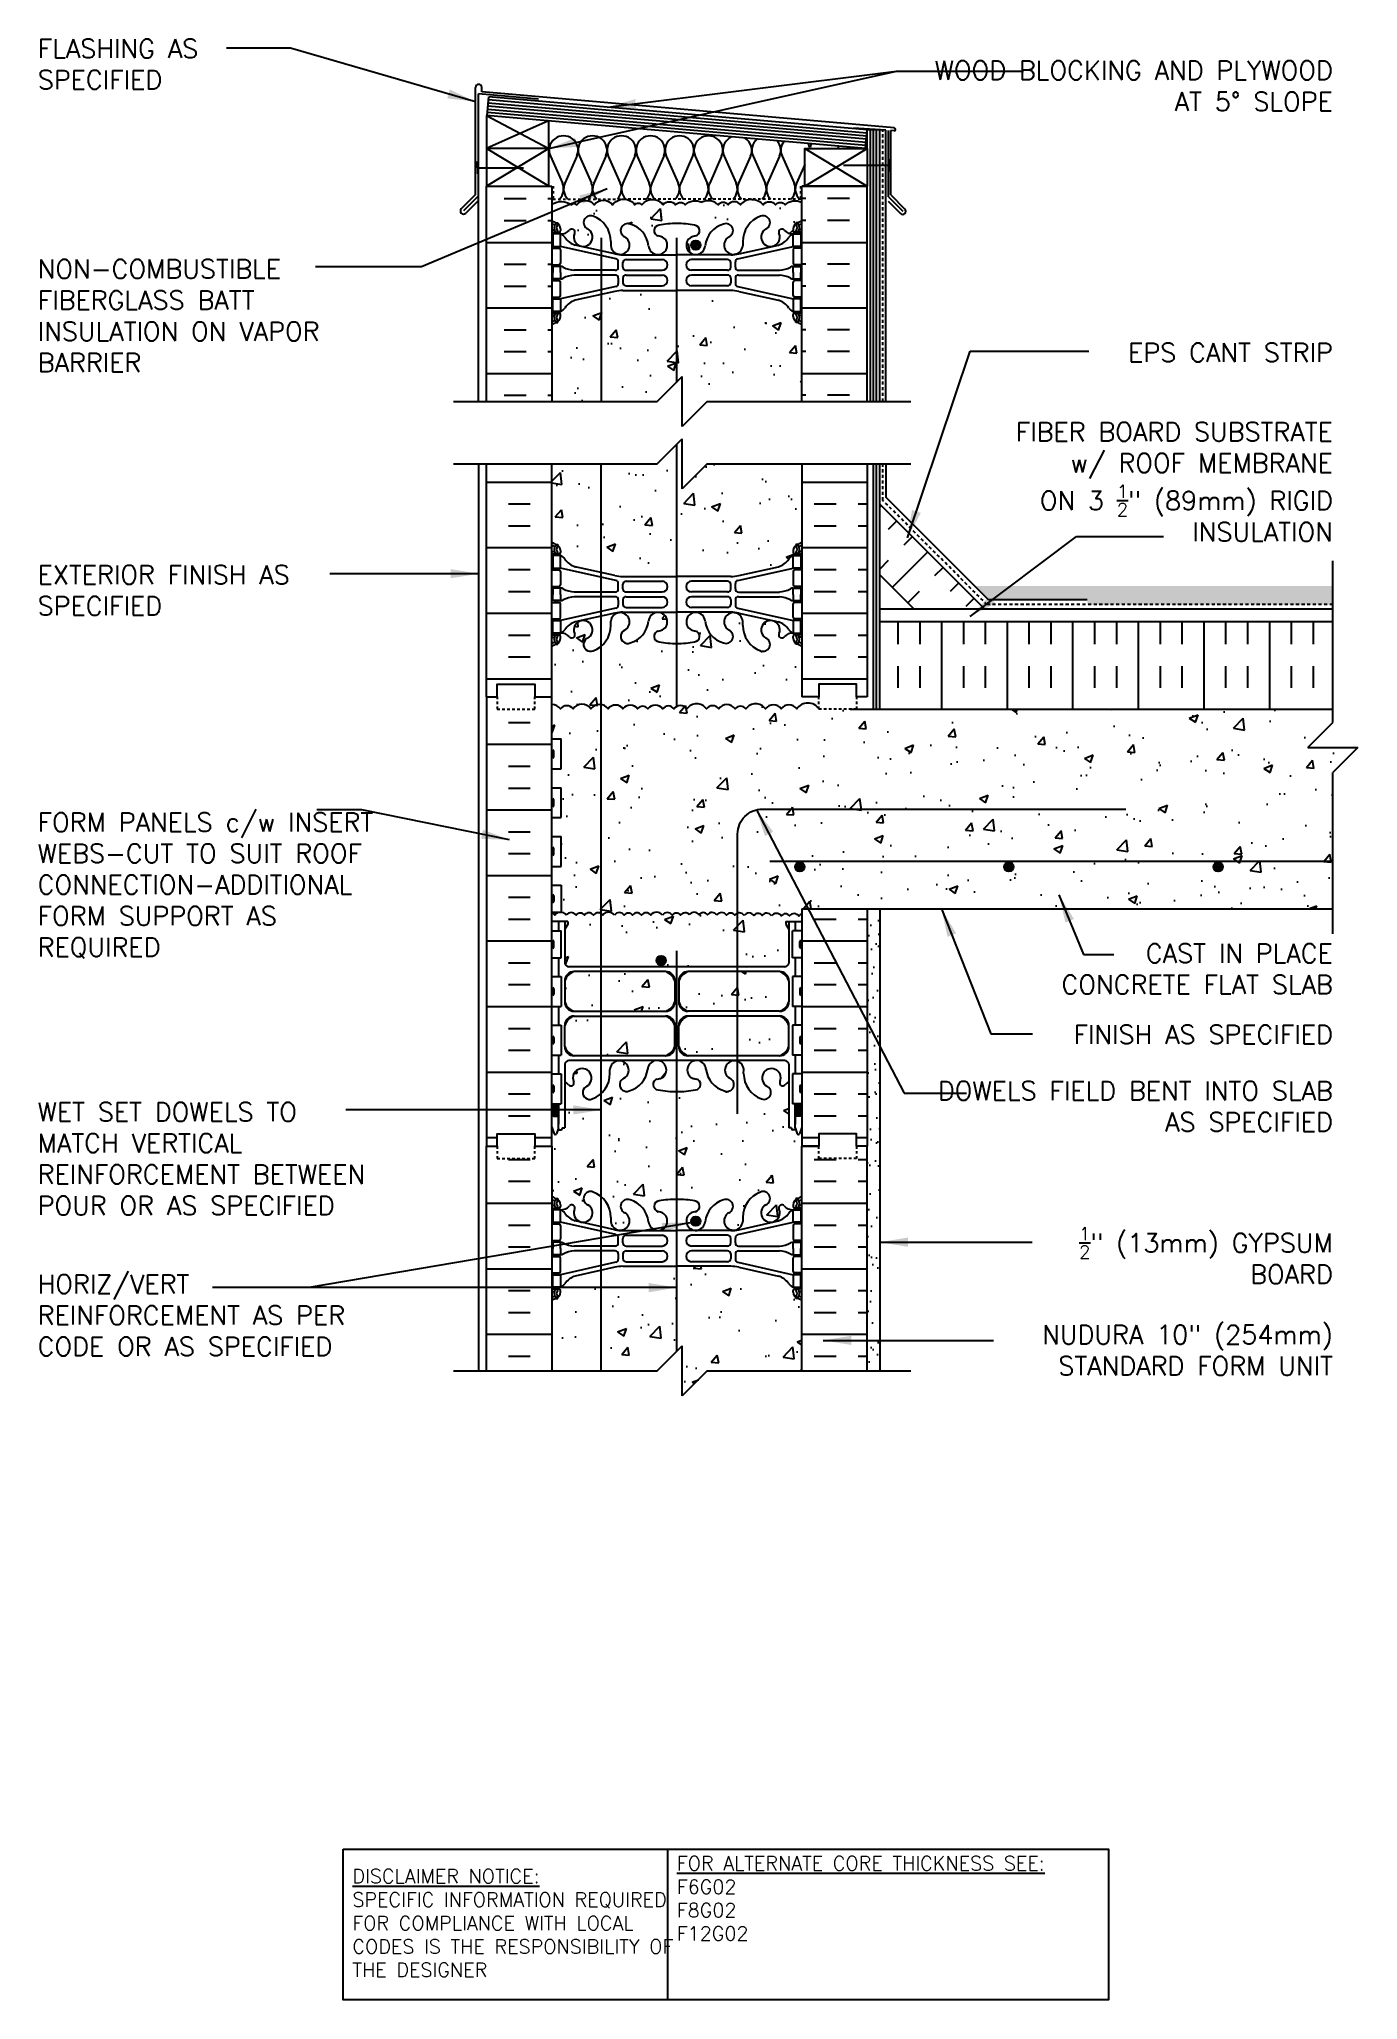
# Model space of a CAD drawing. Header units: inches. Extents: x 103.7 to 156.5, y 88.9 to 167.4.
import ezdxf

# ---------------------------------------------------------------- set-up
doc = ezdxf.new("R2010")
doc.units = ezdxf.units.IN
doc.header["$LTSCALE"] = 0.5
doc.header["$MEASUREMENT"] = 0
doc.linetypes.add('DASHED2', pattern=[0.375, 0.25, -0.125])
for name, color, linetype in [('HATCH', 12, 'Continuous'), ('line25', 2, 'Continuous'), ('LINE3', 3, 'Continuous'), ('LINE50', 5, 'Continuous'), ('LINE9', 9, 'Continuous'), ('TEXT', 4, 'Continuous'), ('Web_Edge', 9, 'Continuous')]:
    doc.layers.add(name, color=color, linetype=linetype)
doc.styles.add('DIM', font='romans.shx', dxfattribs={"width": 0.7})
doc.styles.add('ROMANS', font='romans.shx', dxfattribs={"height": 0.75})
doc.styles.get("Standard").update_dxf_attribs({"font": 'romans.shx', "height": 0.75})
doc.dimstyles.new('ext_12', dxfattribs={"dimscale": 12, "dimtxt": 0.09375, "dimasz": 0.09375, "dimexe": 0.09375, "dimexo": 0.0625, "dimgap": 0.0625, "dimtad": 1, "dimdec": 1, "dimzin": 3, "dimdsep": 46, "dimlunit": 4, "dimtxsty": 'DIM', "dimcen": 0.09, "dimdle": 0.09375, "dimclrt": 4, "dimadec": 0, "dimazin": 0, "dimtfac": 1, "dimtdec": 1, "dimtmove": 2, "dimatfit": 3, "dimfxl": 1, "dimfrac": 2, "dimtolj": 1, "dimtzin": 0, "dimarcsym": 0})

msp = doc.modelspace()

# ---------------------------------------------------------------- texts
at = {"layer": 'TEXT', "char_height": 0.75, "style": 'ROMANS'}
for s, insert, width, attachment_point in [('FLASHING AS \\PSPECIFIED', (103.658, 167.361), 8.7776, 1), ('\\A1;WOOD BLOCKING AND PLYWOOD \\PAT 5%%D SLOPE', (155.512, 166.489), 17.3954, 3), ('NON-COMBUSTIBLE\\PFIBERGLASS BATT INSULATION ON VAPOR BARRIER', (103.658, 158.537), 12.44051, 1), ('\\A1;EPS CANT STRIP', (155.512, 155.191), 9.59335, 3), ('\\A1;FIBER BOARD SUBSTRATE\\Pw/ ROOF MEMBRANE \\PON 3 {\\H0.7x;\\S1/2;}" (89mm) RIGID \\PINSULATION', (155.512, 152.016), 26.1134, 3), ('EXTERIOR FINISH AS SPECIFIED', (103.653, 145.293), 14.56426, 4), ('FORM PANELS c/w INSERT WEBS-CUT TO SUIT ROOF CONNECTION-ADDITIONAL\\PFORM SUPPORT AS \\PREQUIRED', (103.653, 133.47), 14.56613, 4), ('CAST IN PLACE CONCRETE FLAT SLAB', (155.512, 131.132), 12.93494, 3), ('FINISH AS SPECIFIED', (155.512, 127.881), 15.67841, 3), ('DOWELS FIELD BENT INTO SLAB AS SPECIFIED', (155.512, 125.627), 17.21743, 3), ('WET SET DOWELS TO MATCH VERTICAL REINFORCEMENT BETWEEN POUR OR AS SPECIFIED', (103.653, 122.532), 15.31511, 4), ('\\A1;{\\H0.7x;\\S1/2;}" (13mm) GYPSUM \\PBOARD', (155.512, 119.79), 17.21743, 3), ('HORIZ/VERT REINFORCEMENT AS PER CODE OR AS SPECIFIED', (103.653, 117.888), 14.36832, 1), ('NUDURA 10" (254mm) STANDARD FORM UNIT', (155.512, 115.862), 17.21743, 3)]:
    msp.add_mtext(s, dxfattribs=dict(at, insert=insert, width=width, attachment_point=attachment_point))
at = {"layer": 'TEXT', "char_height": 0.5625, "attachment_point": 4}
for s, insert, width in [('{\\LFOR ALTERNATE CORE THICKNESS SEE:\\P}F6G02\\PF8G02\\PF12G02', (129.248, 92.91), 23.33295), ('{\\LDISCLAIMER NOTICE:}\\PSPECIFIC INFORMATION REQUIRED FOR COMPLIANCE WITH LOCAL CODES IS THE RESPONSIBILITY OF THE DESIGNER', (116.256, 91.924), 14.00235)]:
    msp.add_mtext(s, dxfattribs=dict(at, insert=insert, width=width))

# ---------------------------------------------------------------- hatches: boundary and pattern name
at = {"layer": 'HATCH'}
h = msp.add_hatch(dxfattribs=at)
h.set_pattern_fill('INSUL', color=256, scale=7, style=0)
h.set_pattern_definition([(0, (-2801.9145, -252.9), (0, 2.625), []), (0, (-2801.9145, -252.025), (0, 2.625), [0.875, -0.875]), (0, (-2801.9145, -251.15), (0, 2.625), [0.875, -0.875])])
h.paths.add_polyline_path([(124.247, 161.479), (121.622, 161.479), (121.622, 152.854), (124.247, 152.854)])
h = msp.add_hatch(dxfattribs=at)
h.set_pattern_fill('AR-CONC', color=256, scale=0.5)
h.paths.add_polyline_path([(155.512, 138.003), (156.512, 139.003), (154.512, 139.003), (155.512, 140.003), (155.512, 140.534), (136.185, 140.534), (134.935, 140.534), (134.935, 140.56, 0.508635), (134.046, 140.543, 0.520567), (133.429, 140.543, 0.520567), (132.797, 140.543, 0.520567), (132.008, 140.543, 0.520567), (131.582, 140.543, 0.520567), (130.923, 140.543, 0.520567), (130.435, 140.543, 0.520567), (129.646, 140.543, 0.520567), (129.136, 140.543, 0.520567), (128.679, 140.543, 0.520567), (128.088, 140.543, 0.520567), (127.678, 140.543, 0.520567), (127.09, 140.543, 0.520567), (126.495, 140.543, 0.520567), (125.806, 140.543, 0.520567), (125.091, 140.543, 0.520567), (124.589, 140.543, 0.253229), (124.247, 140.714), (124.247, 139.339), (124.612, 139.339), (124.612, 138.139), (124.247, 138.139), (124.247, 137.389), (124.612, 137.389), (124.612, 136.189), (124.247, 136.189), (124.247, 135.439), (124.612, 135.439), (124.612, 134.239), (124.247, 134.239), (124.247, 133.489), (124.612, 133.489), (124.612, 132.405, -0.223532), (124.822, 132.284, -0.520567), (125.215, 132.284, -0.520567), (125.547, 132.284, -0.520567), (125.909, 132.284, -0.520567), (126.281, 132.284, -0.520567), (126.747, 132.284, -0.520567), (127.14, 132.284, -0.520567), (127.471, 132.284, -0.520567), (127.834, 132.284, -0.520567), (128.206, 132.284, -0.520567), (128.672, 132.284, -0.520567), (129.065, 132.284, -0.520567), (129.396, 132.284, -0.493322), (129.747, 132.3, -0.520567), (130.14, 132.3, -0.520567), (130.471, 132.3, -0.546814), (130.843, 132.284, -0.520567), (131.237, 132.284, -0.520567), (131.568, 132.284, -0.546814), (131.94, 132.269, -0.520567), (132.333, 132.269, -0.520567), (132.664, 132.269, -0.546814), (133.036, 132.254, -0.520567), (133.43, 132.254, -0.520567), (133.761, 132.254, -0.546814), (134.133, 132.239, -0.153631), (134.247, 132.327), (134.247, 132.534), (155.512, 132.534)])
h.paths.add_polyline_path([(134.247, 143.034, 0.08841), (134.101, 143.132), (134.011, 143.132), (134.011, 143.174, -0.249069), (133.901, 143.381), (133.901, 143.448, -0.414214), (133.964, 143.511), (134.011, 143.511), (134.011, 143.581), (133.906, 143.581, 0.231736), (133.548, 143.43, -0.8344), (133.337, 143.555), (133.349, 143.576, 2.155404), (132.81, 143.382, -1), (132.596, 142.871, -0.311223), (131.887, 143.887), (131.888, 144.052, 1.661382), (131.327, 143.699, -1), (131.113, 143.188, -0.307094), (130.375, 144.084, 1.604516), (129.816, 143.708, 0.055617), (129.995, 143.662, -0.843243), (129.961, 143.23, -0.047544), (129.247, 143.165, -0.047544), (128.533, 143.23, -0.843243), (128.499, 143.662, 0.055617), (128.678, 143.708, 1.604516), (128.12, 144.084, -0.307094), (127.381, 143.188, -1), (127.167, 143.699, 1.661382), (126.606, 144.052), (126.607, 143.906, -0.316114), (125.898, 142.871, -1), (125.684, 143.382, 2.155404), (125.146, 143.576), (125.157, 143.555, -0.834375), (124.946, 143.43, 0.23174), (124.588, 143.581), (124.483, 143.581), (124.483, 143.511), (124.531, 143.511, -0.414214), (124.593, 143.448), (124.593, 143.381, -0.249069), (124.483, 143.174), (124.483, 143.132), (124.393, 143.132, 0.088416), (124.247, 143.034), (124.247, 141.034), (124.247, 140.714, -0.253229), (124.589, 140.543, -0.520567), (125.091, 140.543, -0.520567), (125.806, 140.543, -0.520567), (126.495, 140.543, -0.520567), (127.09, 140.543, -0.520567), (127.678, 140.543, -0.520567), (128.088, 140.543, -0.520567), (128.679, 140.543, -0.520567), (129.136, 140.543, -0.520567), (129.646, 140.543, -0.520567), (130.435, 140.543, -0.520567), (130.923, 140.543, -0.520567), (131.582, 140.543, -0.520567), (132.008, 140.543, -0.520567), (132.797, 140.543, -0.520567), (133.429, 140.543, -0.520567), (134.046, 140.543, -0.508635), (134.935, 140.56), (134.935, 141.034), (134.247, 141.034)])
h.paths.add_polyline_path([(134.247, 150.354), (130.466, 150.354), (129.466, 149.354), (129.466, 151.354), (128.466, 150.354), (124.247, 150.354), (124.247, 147.227, 0.088416), (124.393, 147.129), (124.483, 147.129), (124.483, 147.088, -0.249069), (124.593, 146.881), (124.593, 146.813, -0.414214), (124.531, 146.751), (124.483, 146.751), (124.483, 146.681), (124.588, 146.681, -0.168672), (124.774, 146.531, 0.17445), (125.181, 146.235), (126.762, 145.882, 0.054974), (127.089, 145.846), (129.247, 145.846), (131.405, 145.846, 0.054974), (131.732, 145.882), (133.313, 146.235, 0.17445), (133.72, 146.531, -0.168672), (133.906, 146.681), (134.011, 146.681), (134.011, 146.751), (133.964, 146.751, -0.414214), (133.901, 146.813), (133.901, 146.881, -0.249069), (134.011, 147.088), (134.011, 147.129), (134.101, 147.129, 0.08841), (134.247, 147.227)])
h.paths.add_polyline_path([(134.247, 155.917, 0.08841), (134.101, 156.015), (134.011, 156.015), (134.011, 156.056, -0.249069), (133.901, 156.263), (133.901, 156.331, -0.414214), (133.964, 156.393), (134.011, 156.393), (134.011, 156.463), (133.906, 156.463, -0.168672), (133.72, 156.613, 0.17445), (133.313, 156.909), (131.732, 157.262, 0.054974), (131.405, 157.298), (129.247, 157.298), (127.089, 157.298, 0.054974), (126.762, 157.262), (125.181, 156.909, 0.17445), (124.774, 156.613, -0.168672), (124.588, 156.463), (124.483, 156.463), (124.483, 156.393), (124.531, 156.393, -0.414214), (124.593, 156.331), (124.593, 156.263, -0.249069), (124.483, 156.056), (124.483, 156.015), (124.393, 156.015, 0.088416), (124.247, 155.917), (124.247, 152.854), (128.466, 152.854), (129.466, 153.854), (129.466, 151.854), (130.466, 152.854), (134.247, 152.854)])
h.paths.add_polyline_path([(132.596, 160.273, -1), (132.81, 159.762, 2.155404), (133.349, 159.567), (133.337, 159.589, -0.834375), (133.548, 159.714, 0.23174), (133.906, 159.563), (134.011, 159.563), (134.011, 159.633), (133.964, 159.633, -0.414214), (133.901, 159.696), (133.901, 159.763, -0.249069), (134.011, 159.97), (134.011, 160.012), (134.101, 160.012, 0.08841), (134.247, 160.11), (134.247, 160.83, 0.336749), (133.585, 160.724, 0.520567), (133.198, 160.724, 0.520567), (132.698, 160.724, 0.259173), (132.247, 160.944, 0.259173), (131.796, 160.724, 0.520567), (131.296, 160.724, 0.520567), (130.909, 160.724, 0.336749), (130.247, 160.83, 0.336749), (129.585, 160.724, 0.520567), (129.198, 160.724, 0.520567), (128.698, 160.724, 0.520567), (127.852, 160.724, 0.520567), (127.57, 160.724, 0.520567), (126.675, 160.724, 0.520567), (125.935, 160.724, 0.520567), (125.242, 160.724, 0.520567), (125.022, 160.724, 0.321585), (124.247, 160.75), (124.247, 160.11, 0.088416), (124.393, 160.012), (124.483, 160.012), (124.483, 159.97, -0.249069), (124.593, 159.763), (124.593, 159.696, -0.414214), (124.531, 159.633), (124.483, 159.633), (124.483, 159.563), (124.588, 159.563, 0.231736), (124.946, 159.714, -0.8344), (125.157, 159.589), (125.146, 159.567, 2.155404), (125.684, 159.762, -1), (125.898, 160.273, -0.311223), (126.607, 159.257), (126.606, 159.092, 1.661382), (127.167, 159.445, -1), (127.381, 159.956, -0.30095), (128.117, 159.084, 1.661382), (128.678, 159.436, 0.055617), (128.499, 159.482, -0.843243), (128.533, 159.914, -0.047544), (129.247, 159.979, -0.047544), (129.961, 159.914, -0.843243), (129.995, 159.482, 0.055617), (129.816, 159.436, 1.661382), (130.377, 159.084, -0.30095), (131.113, 159.956, -1), (131.327, 159.445, 1.661382), (131.888, 159.092), (131.887, 159.257, -0.311223)])
h.paths.add_polyline_path([(133.737, 131.722), (133.617, 131.922), (133.617, 132.034), (134.247, 132.034), (134.247, 132.327, 0.153631), (134.133, 132.239, 0.546814), (133.761, 132.254, 0.520567), (133.43, 132.254, 0.520567), (133.036, 132.254, 0.546814), (132.664, 132.269, 0.520567), (132.333, 132.269, 0.520567), (131.94, 132.269, 0.546814), (131.568, 132.284, 0.520567), (131.237, 132.284, 0.520567), (130.843, 132.284, 0.546814), (130.471, 132.3, 0.520567), (130.14, 132.3, 0.520567), (129.747, 132.3, 0.493322), (129.396, 132.284, 0.520567), (129.065, 132.284, 0.520567), (128.672, 132.284, 0.520567), (128.206, 132.284, 0.520567), (127.834, 132.284, 0.520567), (127.471, 132.284, 0.520567), (127.14, 132.284, 0.520567), (126.747, 132.284, 0.520567), (126.281, 132.284, 0.520567), (125.909, 132.284, 0.520567), (125.547, 132.284, 0.520567), (125.215, 132.284, 0.520567), (124.822, 132.284, 0.223532), (124.612, 132.405, 0.266074), (124.356, 132.284, 0.154863), (124.247, 132.368), (124.247, 132.034), (124.877, 132.034), (124.877, 131.922), (124.757, 131.722), (124.757, 130.361, 0.268156), (124.918, 130.213), (133.576, 130.213, 0.268138), (133.737, 130.361)])
h.paths.add_polyline_path([(129.171, 129.65, 0.225652), (128.796, 130.025), (125.132, 130.025, 0.225652), (124.757, 129.65), (124.757, 128.809, 0.225652), (125.132, 128.434), (128.796, 128.434, 0.225652), (129.171, 128.809)])
h.paths.add_polyline_path([(129.171, 127.869, 0.225652), (128.796, 128.244), (125.132, 128.244, 0.225652), (124.757, 127.869), (124.757, 127.028, 0.225652), (125.132, 126.653), (128.796, 126.653, 0.225652), (129.171, 127.028)])
h.paths.add_polyline_path([(133.737, 127.869, 0.225652), (133.362, 128.244), (129.698, 128.244, 0.225652), (129.323, 127.869), (129.323, 127.028, 0.225652), (129.698, 126.653), (133.362, 126.653, 0.225652), (133.737, 127.028)])
h.paths.add_polyline_path([(133.737, 129.65, 0.225652), (133.362, 130.025), (129.698, 130.025, 0.225652), (129.323, 129.65), (129.323, 128.809, 0.225652), (129.698, 128.434), (133.362, 128.434, 0.225652), (133.737, 128.809)])
h.paths.add_polyline_path([(133.737, 125.6, 0.108935), (133.584, 125.487, -0.8344), (133.373, 125.613), (133.385, 125.634, 2.155404), (132.846, 125.44, -1), (132.632, 124.929, -0.311223), (131.923, 125.945), (131.924, 126.11, 1.661382), (131.363, 125.757, -1), (131.149, 125.246, -0.30095), (130.413, 126.118, 1.661382), (129.852, 125.765, 0.055617), (130.031, 125.72, -0.843243), (129.997, 125.287, -0.049932), (129.247, 125.223, -0.049932), (128.497, 125.287, -0.843243), (128.463, 125.72, 0.055617), (128.642, 125.765, 1.661382), (128.081, 126.118, -0.30095), (127.345, 125.246, -1), (127.131, 125.757, 1.661382), (126.57, 126.11), (126.571, 125.945, -0.311223), (125.862, 124.929, -1), (125.648, 125.44, 2.155404), (125.11, 125.634), (125.121, 125.613, -0.834375), (124.91, 125.487, 0.108938), (124.757, 125.6), (124.757, 123.763), (124.657, 123.763), (124.657, 123.733, -0.414214), (124.607, 123.683), (124.481, 123.683), (124.432, 123.533, -0.6), (124.332, 123.533), (124.247, 123.794), (124.247, 123.034), (124.247, 121.034, 0.088416), (124.393, 120.937), (124.483, 120.937), (124.483, 120.895, -0.249069), (124.593, 120.688), (124.593, 120.621, -0.414214), (124.531, 120.558), (124.483, 120.558), (124.483, 120.488), (124.588, 120.488, 0.231736), (124.946, 120.639, -0.8344), (125.157, 120.514), (125.146, 120.492, 2.155404), (125.684, 120.687, -1), (125.898, 121.198, -0.311223), (126.607, 120.182), (126.606, 120.017, 1.661382), (127.167, 120.37, -1), (127.381, 120.881, -0.30095), (128.117, 120.009, 1.661382), (128.678, 120.361, 0.055617), (128.499, 120.407, -0.843243), (128.533, 120.839, -0.047544), (129.247, 120.904, -0.047544), (129.961, 120.839, -0.843243), (129.995, 120.407, 0.055617), (129.816, 120.361, 1.661382), (130.377, 120.009, -0.30095), (131.113, 120.881, -1), (131.327, 120.37, 1.661382), (131.888, 120.017), (131.887, 120.182, -0.311223), (132.596, 121.198, -1), (132.81, 120.687, 2.155404), (133.349, 120.492), (133.337, 120.514, -0.834375), (133.548, 120.639, 0.23174), (133.906, 120.488), (134.011, 120.488), (134.011, 120.558), (133.964, 120.558, -0.414214), (133.901, 120.621), (133.901, 120.688, -0.249069), (134.011, 120.895), (134.011, 120.937), (134.101, 120.937, 0.08841), (134.247, 121.034), (134.247, 123.034), (134.247, 123.794), (134.162, 123.533, -0.6), (134.062, 123.533), (134.013, 123.683), (133.887, 123.683, -0.414214), (133.837, 123.733), (133.837, 123.763), (133.737, 123.763)])
h.paths.add_polyline_path([(134.247, 116.842, 0.08841), (134.101, 116.939), (134.011, 116.939), (134.011, 116.981, -0.249069), (133.901, 117.188), (133.901, 117.256, -0.414214), (133.964, 117.318), (134.011, 117.318), (134.011, 117.388), (133.906, 117.388, -0.155529), (133.73, 117.522, 0.180914), (133.313, 117.834), (131.732, 118.187, 0.054974), (131.405, 118.223), (129.247, 118.223), (127.089, 118.223, 0.054974), (126.762, 118.187), (125.181, 117.834, 0.180914), (124.764, 117.522, -0.155529), (124.588, 117.388), (124.483, 117.388), (124.483, 117.318), (124.531, 117.318, -0.414214), (124.593, 117.256), (124.593, 117.188, -0.249069), (124.483, 116.981), (124.483, 116.939), (124.393, 116.939, 0.088416), (124.247, 116.842), (124.247, 114.034), (128.466, 114.034), (129.466, 115.034), (129.466, 113.034), (130.466, 114.034), (134.247, 114.034)])
h = msp.add_hatch(dxfattribs=at)
h.set_pattern_fill('INSUL', color=256, scale=7, style=0)
h.set_pattern_definition([(180, (3060.4086, -252.9), (0, 2.625), []), (180, (3060.4086, -252.025), (0, 2.625), [0.875, -0.875]), (180, (3060.4086, -251.15), (0, 2.625), [0.875, -0.875])])
h.paths.add_polyline_path([(136.872, 161.479), (134.247, 161.479), (134.247, 152.854), (136.872, 152.854)])
h = msp.add_hatch(dxfattribs=at)
h.set_pattern_fill('INSUL', color=256, scale=7, style=0)
h.paths.add_polyline_path([(136.872, 150.354), (134.247, 150.354), (134.247, 141.034), (134.935, 141.034), (134.935, 141.534), (136.435, 141.534), (136.435, 141.034), (136.872, 141.034)])
h.paths.add_polyline_path([(124.247, 150.354), (121.622, 150.354), (121.622, 141.034), (122.06, 141.034), (122.06, 141.534), (123.56, 141.534), (123.56, 141.034), (124.247, 141.034)])
h = msp.add_hatch(dxfattribs=at)
h.set_pattern_fill('INSUL', color=256, scale=7, angle=45, style=0)
h.set_pattern_definition([(45, (30.069, -14.3667), (-1.856155, 1.856155), []), (45, (29.4502, -13.748), (-1.856155, 1.856155), [0.875, -0.875]), (45, (28.8315, -13.1292), (-1.856155, 1.856155), [0.875, -0.875])])
h.paths.add_polyline_path([(138.62, 144.659), (141.449, 144.659), (137.372, 148.736), (137.372, 145.908)])
h = msp.add_hatch(dxfattribs=at)
h.set_pattern_fill('GRAVEL', color=256, style=0)
h.set_pattern_definition([(228.0128, (4.72, 1), (-7.999998232, -9.000001342), [0.134536, -13.319088]), (184.9697, (4.63, 0.9), (12.0000010515, 0.999991307), [0.230868, -22.855925]), (132.5104, (4.4, 0.88), (9.999990718, -11.000008674), [0.162788, -16.116032]), (267.2737, (4.01, 0.63), (0.999996018, 20.000000295), [0.210238, -20.813558]), (292.8337, (4, 0.42), (-5.000009905, 11.999996412), [0.206155, -20.409373]), (357.2737, (4.08, 0.23), (-20.000000295, 0.999996018), [0.210238, -20.813558]), (37.6942, (4.29, 0.22), (-13.0000073456, -9.999990405), [0.278029, -27.524849]), (72.2553, (4.51, 0.39), (7.000010763, 21.999996231), [0.262488, -25.986321]), (121.4296, (4.59, 0.64), (-8.000008234, 12.999995036), [0.21095, -20.884073]), (175.2364, (4.48, 0.82), (11.000000946, -0.999991533), [0.240832, -11.800763]), (222.3974, (4.24, 0.84), (-12.000007351, -10.999992082), [0.311448, -30.833375]), (138.8141, (5, 0.62), (-7.000002947, 5.999997313), [0.106301, -10.523844]), (171.4692, (4.92, 0.69), (12.999998285, -2.00000791), [0.202237, -20.021511]), (225, (4.72, 0.72), (-1e-16, -1.0000003), [0.141421, -1.272792]), (203.1986, (4.65, 0.84), (4.99999973, 2.000001325), [0.076158, -7.539615]), (291.8014, (4.58, 0.81), (-0.99999991, 3.00000027), [0.107703, -5.277462]), (30.9638, (4.62, 0.71), (2.99999802, 2.00000248), [0.174929, -5.656023]), (161.5651, (4.77, 0.8), (2.00000043, -0.9999984), [0.126491, -3.035787]), (16.3895, (4, 0.81), (10.000002198, 2.99999271), [0.1772, -17.542845]), (70.3462, (4.17, 0.86), (-3.999995247, -11.000002136), [0.148661, -14.717408]), (293.1986, (4.77, 1), (-2.000001325, 4.99999973), [0.152315, -7.463458]), (343.6105, (4.83, 0.86), (-10.000002198, 2.99999271), [0.1772, -17.542845]), (339.444, (4, 0.19), (-5.000001845, 1.999995996), [0.17088, -8.373124]), (294.7751, (4.16, 0.13), (-4.99999219, 11.000003422), [0.143178, -14.174643]), (66.8014, (4.78, 0), (2.000001325, 4.99999973), [0.152315, -7.463458]), (17.354, (4.84, 0.14), (-13.000002019, -3.999994502), [0.167631, -16.595424]), (69.444, (4.29, 0), (-1.999995996, -5.000001845), [0.08544, -8.458564]), (101.3099, (4.72, 0), (-0.99999763, 4.00000075), [0.05099, -5.048029]), (165.9638, (4.71, 0.05), (3.00000055, -0.99999806), [0.206155, -3.91695]), (186.009, (4.51, 0.1), (9.999999751, 0.999999317), [0.19105, -18.913923]), (303.6901, (4.62, 0.62), (-1.00000133, 1.99999956), [0.144222, -3.461329]), (353.1572, (4.7, 0.5), (16.9999993655, -2.000007998), [0.251794, -24.927563]), (60.9454, (4.95, 0.47), (-4.000000027, -7.000000385), [0.102956, -10.192674]), (90, (5, 0.56), (-1, 1), [0.06, -0.94]), (120.2564, (4.49, 0.13), (3.999994887, -7.000002456), [0.138924, -13.75352]), (48.0128, (4.42, 0.25), (7.999998232, 9.000001342), [0.269072, -13.184552]), (0, (4.6, 0.45), (1, 1), [0.26, -0.74]), (325.3048, (4.86, 0.45), (-9.999994259, 7.00000861), [0.158114, -15.653274]), (254.0546, (4.99, 0.36), (-0.99999989, -4.00000013), [0.145602, -7.134508]), (207.646, (4.95, 0.22), (-18.999995807, -10.000007713), [0.237065, -23.469474]), (175.4261, (4.74, 0.11), (-13.000000558, 0.999994801), [0.250799, -24.829074])])
h.paths.add_polyline_path([(155.512, 145.472), (141.167, 145.472), (141.729, 144.909), (145.677, 144.909), (145.677, 144.722), (155.512, 144.722)])
h = msp.add_hatch(dxfattribs=at)
h.set_pattern_fill('INSUL', color=256, scale=7, angle=90, style=0)
h.set_pattern_definition([(90, (37.4825, -14.3667), (-2.625, 2e-16), []), (90, (36.6075, -14.3667), (-2.625, 2e-16), [0.875, -0.875]), (90, (35.7325, -14.3667), (-2.625, 2e-16), [0.875, -0.875])])
h.paths.add_polyline_path([(137.372, 144.034), (137.372, 140.534), (155.512, 140.534), (155.512, 144.034)])
h = msp.add_hatch(dxfattribs=at)
h.set_pattern_fill('INSUL', color=256, scale=7, style=0)
h.paths.add_polyline_path([(136.872, 132.534), (134.247, 132.534), (134.247, 123.034), (134.935, 123.034), (134.935, 123.534), (136.435, 123.534), (136.435, 123.034), (136.872, 123.034)])
h.paths.add_polyline_path([(124.247, 141.034), (123.56, 141.034), (123.56, 140.534), (122.06, 140.534), (122.06, 141.034), (121.622, 141.034), (121.622, 123.034), (122.06, 123.034), (122.06, 123.534), (123.56, 123.534), (123.56, 123.034), (124.247, 123.034)])
h = msp.add_hatch(dxfattribs=at)
h.set_pattern_fill('AR-SAND', color=256, scale=0.5, style=0)
h.set_pattern_definition([(37.5, (-94.5193, 2.6143), (-0.0314967, 0.9634119), [0, -0.76, 0, -0.85, 0, -0.8125]), (7.5, (-94.5193, 2.6143), (0.8848884, 1.411073), [0, -0.41, 0, -0.685, 0, -0.2625]), (327.5, (-95.1343, 2.6143), (1.557071, 0.0028295), [0, -0.25, 0, -0.9, 0, -1.175]), (317.5, (-95.1343, 2.6143), (1.503063, 0.438838), [0, -0.125, 0, -0.59, 0, -0.675])])
h.paths.add_polyline_path([(137.372, 132.534), (136.872, 132.534), (136.872, 132.06), (137.372, 132.06)])
h.paths.add_polyline_path([(137.372, 117.034), (136.872, 117.034), (136.872, 132.034), (137.372, 132.034)])
h.paths.add_polyline_path([(136.872, 114.034), (137.372, 114.034), (137.372, 116.947), (136.872, 116.947)])
h = msp.add_hatch(dxfattribs=at)
h.set_pattern_fill('INSUL', color=256, scale=7, style=0)
h.paths.add_polyline_path([(134.247, 114.034), (136.872, 114.034), (136.872, 123.034), (136.435, 123.034), (136.435, 122.534), (134.935, 122.534), (134.935, 123.034), (134.247, 123.034)])
h.paths.add_polyline_path([(121.622, 114.034), (124.247, 114.034), (124.247, 123.034), (123.56, 123.034), (123.56, 122.534), (122.06, 122.534), (122.06, 123.034), (121.622, 123.034)])
at = {"layer": 'LINE3'}
h = msp.add_hatch(color=256, dxfattribs=at)
h.paths.add_polyline_path([(130.187, 159.146, 0.831395), (129.819, 159.146)])
h.paths.add_polyline_path([(130.191, 159.111, 0.045935), (130.187, 159.146), (129.819, 159.146, 0.045935), (129.816, 159.111, 1)])
for points in [[(134.357, 134.222, 1), (133.982, 134.222, 1)], [(142.732, 134.222, 1), (142.357, 134.222, 1)], [(151.107, 134.222, 1), (150.732, 134.222, 1)], [(128.805, 130.467, 1), (128.43, 130.467, 1)], [(130.191, 120.036, 1), (129.816, 120.036, 1)]]:
    msp.add_hatch(color=256, dxfattribs=at).paths.add_polyline_path(points)

# ---------------------------------------------------------------- linework, layer by layer
msp.add_line((155.512, 144.722), (155.512, 145.472))
at = {"layer": 'HATCH'}
for p, q in [((121.185, 161.141), (121.185, 165.428)), ((121.31, 161.089), (121.31, 165.169)), ((123.714, 164.959), (121.31, 165.169)), ((121.435, 165.252), (121.435, 165.428)), ((137.953, 163.807), (121.435, 165.252)), ((136.861, 163.601), (121.707, 164.927)), ((121.622, 164.307), (124.122, 162.979)), ((124.112, 164.089), (121.622, 162.979)), ((136.817, 163.103), (121.663, 164.429)), ((136.828, 163.228), (121.674, 164.553)), ((136.839, 163.352), (121.685, 164.678)), ((136.85, 163.477), (121.696, 164.803)), ((137.622, 163.713), (136.315, 163.804)), ((136.997, 152.854), (136.997, 163.73)), ((137.122, 152.854), (137.122, 163.73)), ((137.247, 152.854), (137.247, 163.73)), ((137.622, 152.854), (137.622, 163.713)), ((137.716, 161.045), (137.716, 163.705)), ((137.947, 163.693), (137.81, 163.702)), ((137.81, 161.128), (137.81, 163.702)), ((124.122, 161.479), (121.622, 162.979)), ((124.122, 162.979), (121.622, 161.479)), ((124.185, 162.675), (124.664, 161.602)), ((125.244, 162.675), (124.765, 161.602)), ((125.344, 162.675), (125.824, 161.602)), ((126.403, 162.675), (125.924, 161.602)), ((126.504, 162.675), (126.983, 161.602)), ((127.563, 162.675), (127.084, 161.602)), ((127.663, 162.675), (128.142, 161.602)), ((128.722, 162.675), (128.243, 161.602)), ((128.823, 162.675), (129.302, 161.602)), ((129.881, 162.675), (129.403, 161.602)), ((129.982, 162.675), (130.461, 161.602)), ((131.041, 162.675), (130.562, 161.602)), ((131.141, 162.675), (131.621, 161.602)), ((132.2, 162.675), (131.721, 161.602)), ((132.301, 162.675), (132.78, 161.602)), ((133.36, 162.675), (132.881, 161.602)), ((133.461, 162.675), (133.94, 161.602)), ((134.372, 161.479), (136.872, 162.979)), ((134.372, 162.979), (136.872, 161.479)), ((134.372, 162.345), (134.041, 161.602)), ((121.185, 161.141), (120.616, 160.572)), ((121.31, 161.089), (120.704, 160.484)), ((137.716, 161.045), (138.29, 160.471)), ((137.81, 161.128), (138.378, 160.559)), ((121.26, 160.863), (120.793, 160.396)), ((137.703, 160.881), (138.201, 160.383)), ((137.122, 140.534), (137.122, 150.354)), ((137.247, 140.534), (137.247, 150.354)), ((137.622, 150.354), (137.622, 149.017)), ((141.729, 144.909), (137.622, 149.017)), ((145.677, 144.909), (141.729, 144.909))]:
    msp.add_line(p, q, dxfattribs=at)
at = {"layer": 'HATCH', "color": 6, "linetype": 'DASHED2', "ltscale": 0.5}
for points in [[(122.935, 161.479), (124.291, 161.479), (124.291, 160.958), (127.247, 160.958)], [(135.56, 161.479), (134.203, 161.479), (134.203, 160.958), (127.247, 160.958)]]:
    msp.add_lwpolyline(points, dxfattribs=at)
at = {"layer": 'HATCH'}
for points in [[(124.247, 160.75, -0.321585), (125.022, 160.724, -0.520567), (125.242, 160.724, -0.520567), (125.935, 160.724, -0.520567), (126.675, 160.724, -0.520567), (127.57, 160.724, -0.520567), (127.852, 160.724, -0.520567), (128.698, 160.724, -0.520567), (129.198, 160.724, -0.520567), (129.585, 160.724, -0.336749), (130.247, 160.83)], [(132.247, 160.944, 0.259173), (131.796, 160.724, 0.520567), (131.296, 160.724, 0.520567), (130.909, 160.724, 0.336749), (130.247, 160.83)], [(132.247, 160.944, -0.259173), (132.698, 160.724, -0.520567), (133.198, 160.724, -0.520567), (133.585, 160.724, -0.336749), (134.247, 160.83)], [(134.947, 140.543, 0.520567), (134.046, 140.543, 0.520567), (133.429, 140.543, 0.520567), (132.797, 140.543, 0.520567), (132.008, 140.543, 0.520567), (131.582, 140.543, 0.520567), (130.923, 140.543, 0.520567), (130.435, 140.543, 0.520567), (129.646, 140.543, 0.520567), (129.136, 140.543, 0.520567), (128.679, 140.543, 0.520567), (128.088, 140.543, 0.520567), (127.678, 140.543, 0.520567), (127.09, 140.543, 0.520567), (126.495, 140.543, 0.520567), (125.806, 140.543, 0.520567), (125.091, 140.543, 0.520567), (124.589, 140.543, 0.253229), (124.247, 140.714, 0.253229)], [(124.822, 132.284, 0.520567), (124.356, 132.284, 0.154863), (124.247, 132.368, 0.154863)], [(126.747, 132.284, 0.520567), (126.281, 132.284, 0.520567), (125.909, 132.284, 0.520567), (125.547, 132.284, 0.520567), (125.215, 132.284, 0.520567), (124.822, 132.284, 0.212897), (124.822, 132.284, 0.212897)], [(128.672, 132.284, 0.520567), (128.206, 132.284, 0.520567), (127.834, 132.284, 0.520567), (127.471, 132.284, 0.520567), (127.14, 132.284, 0.520567), (126.747, 132.284, 0.212897), (126.747, 132.284, 0.212897)], [(129.747, 132.3, 0.493322), (129.396, 132.284, 0.520567), (129.065, 132.284, 0.520567), (128.672, 132.284, 0.212897), (128.672, 132.284)], [(130.843, 132.284, 0.546814), (130.471, 132.3, 0.520567), (130.14, 132.3, 0.520567), (129.747, 132.3, 0.212897), (129.747, 132.3)], [(131.94, 132.269, 0.546814), (131.568, 132.284, 0.520567), (131.237, 132.284, 0.520567), (130.843, 132.284, 0.212897), (130.843, 132.284)], [(133.036, 132.254, 0.546814), (132.664, 132.269, 0.520567), (132.333, 132.269, 0.520567), (131.94, 132.269, 0.212897), (131.94, 132.269)], [(134.133, 132.239, 0.546814), (133.761, 132.254, 0.520567), (133.43, 132.254, 0.520567), (133.036, 132.254, 0.212897), (133.036, 132.254)], [(134.247, 132.327, 0.153631), (134.133, 132.239), (134.133, 132.239)]]:
    msp.add_lwpolyline(points, format="xyb", dxfattribs=at)
for centre, radius, start, end in [((121.31, 165.428), 0.125, 0, 180), ((124.714, 162.912), 0.58, 335.96637, 204.06937), ((125.874, 162.912), 0.58, 335.96637, 204.06937), ((127.033, 162.912), 0.58, 335.96637, 204.06937), ((128.192, 162.912), 0.58, 335.96637, 204.06937), ((129.352, 162.912), 0.58, 335.96637, 204.06937), ((130.511, 162.912), 0.58, 335.96637, 204.06937), ((131.671, 162.912), 0.58, 112.47897, 204.06937), ((131.671, 162.912), 0.58, 335.96637, 57.52103), ((132.83, 162.912), 0.58, 129.53119, 204.06937), ((137.95, 163.75), 0.0568, 266.63891, 86.63891), ((132.83, 162.912), 0.58, 335.96637, 40.46881), ((133.99, 162.912), 0.58, 142.41452, 204.06937), ((133.99, 162.912), 0.58, 6.64068, 27.58548), ((135.15, 162.912), 0.58, 153.63882, 173.35932), ((135.15, 162.912), 0.58, 6.64068, 16.36118), ((124.135, 161.365), 0.58, 315.31494, 24.06937), ((125.295, 161.365), 0.58, 155.96637, 224.68506), ((125.294, 161.365), 0.58, 315.31494, 24.06937), ((126.454, 161.365), 0.58, 155.96637, 224.68506), ((126.454, 161.365), 0.58, 315.31494, 24.06937), ((127.613, 161.365), 0.58, 155.96637, 224.68506), ((127.613, 161.365), 0.58, 315.31494, 24.06937), ((128.773, 161.365), 0.58, 155.96637, 224.68506), ((128.773, 161.365), 0.58, 315.31494, 24.06937), ((129.932, 161.365), 0.58, 155.96637, 224.68506), ((129.932, 161.365), 0.58, 315.31494, 24.06937), ((131.091, 161.365), 0.58, 155.96637, 224.68506), ((131.091, 161.365), 0.58, 315.31494, 24.06937), ((132.251, 161.365), 0.58, 155.96637, 224.68506), ((132.251, 161.365), 0.58, 315.31494, 24.06937), ((133.411, 161.365), 0.58, 155.96637, 224.68506), ((133.411, 161.365), 0.58, 315.31494, 24.06937), ((134.57, 161.365), 0.58, 155.96637, 224.68506), ((120.704, 160.484), 0.125, 135, 315), ((127.613, 161.365), 0.58, 259.88781, 270), ((128.772, 161.365), 0.58, 255.83684, 268.33023), ((133.931, 161.365), 0.58, 297.67982, 302.97697), ((138.29, 160.471), 0.125, 225, 45)]:
    msp.add_arc(centre, radius, start, end, dxfattribs=at)
at = {"layer": 'line25'}
for p, q in [((121.652, 164.304), (121.718, 165.052)), ((136.872, 163.726), (121.718, 165.052)), ((121.622, 164.307), (121.622, 161.479)), ((136.806, 162.979), (121.622, 164.307)), ((124.122, 161.479), (124.122, 164.088)), ((136.806, 162.979), (136.872, 163.726)), ((136.872, 162.979), (136.872, 163.73)), ((137.372, 163.73), (136.872, 163.73)), ((137.372, 152.854), (137.372, 163.73)), ((124.122, 162.979), (121.622, 162.979)), ((124.247, 161.479), (124.247, 152.854)), ((134.247, 152.854), (134.247, 161.479)), ((124.247, 141.034), (124.247, 150.354)), ((134.247, 150.354), (134.247, 141.034)), ((137.372, 140.534), (137.372, 150.354)), ((141.574, 144.534), (137.372, 148.736)), ((138.745, 144.534), (137.372, 145.908)), ((124.247, 123.034), (124.247, 141.034)), ((136.185, 140.534), (155.512, 140.534)), ((124.247, 139.339), (124.612, 139.339)), ((124.612, 138.139), (124.612, 139.339)), ((124.247, 138.139), (124.612, 138.139)), ((124.247, 137.389), (124.612, 137.389)), ((124.612, 136.189), (124.612, 137.389)), ((124.247, 136.189), (124.612, 136.189)), ((124.247, 135.439), (124.612, 135.439)), ((124.612, 134.239), (124.612, 135.439)), ((124.247, 134.239), (124.612, 134.239)), ((124.247, 133.489), (124.612, 133.489)), ((124.612, 133.489), (124.612, 132.409)), ((124.247, 123.034), (124.247, 132.534)), ((124.247, 132.409), (124.612, 132.409)), ((134.247, 132.534), (134.247, 123.034)), ((134.247, 132.534), (155.512, 132.534)), ((124.247, 131.659), (124.612, 131.659)), ((124.612, 130.579), (124.612, 131.659)), ((134.247, 131.659), (133.882, 131.659)), ((133.882, 130.579), (133.882, 131.659)), ((124.247, 130.579), (124.612, 130.579)), ((134.247, 130.579), (133.882, 130.579)), ((124.247, 129.829), (124.612, 129.829)), ((124.612, 129.829), (124.612, 128.629)), ((134.247, 129.829), (133.882, 129.829)), ((133.882, 129.829), (133.882, 128.629)), ((124.247, 128.629), (124.612, 128.629)), ((134.247, 128.629), (133.882, 128.629)), ((124.247, 127.879), (124.612, 127.879)), ((124.612, 127.879), (124.612, 126.679)), ((134.247, 127.879), (133.882, 127.879)), ((133.882, 127.879), (133.882, 126.679)), ((124.247, 126.679), (124.612, 126.679)), ((134.247, 126.679), (133.882, 126.679)), ((124.247, 125.929), (124.612, 125.929)), ((124.612, 125.929), (124.612, 124.729)), ((134.247, 125.929), (133.882, 125.929)), ((133.882, 125.929), (133.882, 124.729)), ((124.247, 124.729), (124.612, 124.729)), ((134.247, 124.729), (133.882, 124.729)), ((124.247, 123.034), (124.247, 114.034)), ((134.247, 114.034), (134.247, 123.034))]:
    msp.add_line(p, q, dxfattribs=at)
msp.add_lwpolyline([(136.872, 162.979), (136.872, 161.479), (134.372, 161.479), (134.372, 162.979)], close=True, dxfattribs=at)
msp.add_lwpolyline([(155.512, 144.034), (137.372, 144.034)], dxfattribs=at)
at = {"layer": 'LINE3'}
for p, q in [((126.224, 159.41), (126.224, 152.854)), ((129.233, 159.41), (129.233, 153.621)), ((129.233, 151.121), (129.233, 140.633)), ((126.224, 114.034), (126.224, 150.354)), ((155.512, 134.44), (132.973, 134.44)), ((129.247, 114.816), (129.247, 130.862))]:
    msp.add_line(p, q, dxfattribs=at)
at = {"layer": 'LINE3', "linetype": 'Continuous'}
msp.add_lwpolyline([(131.682, 124.327), (131.682, 135.534, -0.414214), (132.682, 136.534), (147.224, 136.534)], format="xyb", dxfattribs=at)
at = {"layer": 'LINE3'}
for centre in [(130.003, 159.111), (134.169, 134.222), (142.544, 134.222), (150.919, 134.222), (128.617, 130.467), (130.003, 120.036)]:
    msp.add_circle(centre, 0.188, dxfattribs=at)
at = {"layer": 'LINE50', "color": 9, "linetype": 'DASHED2'}
for p, q in [((137.497, 152.854), (137.497, 163.721)), ((137.497, 148.892), (137.497, 150.354)), ((141.667, 144.722), (137.497, 148.892)), ((155.512, 144.722), (141.667, 144.722))]:
    msp.add_line(p, q, dxfattribs=at)
at = {"layer": 'LINE50'}
for p, q in [((121.622, 161.479), (124.247, 161.479)), ((121.622, 152.854), (121.622, 161.479)), ((134.247, 161.479), (136.872, 161.479)), ((136.872, 152.854), (136.872, 161.479)), ((121.622, 141.034), (121.622, 150.354)), ((136.872, 150.354), (136.872, 141.034)), ((121.622, 141.034), (121.622, 123.034)), ((136.872, 132.534), (136.872, 123.034)), ((121.622, 114.034), (121.622, 123.034)), ((134.247, 123.034), (134.935, 123.034)), ((136.872, 114.034), (136.872, 123.034))]:
    msp.add_line(p, q, dxfattribs=at)
for points in [[(121.622, 141.034), (122.06, 141.034), (122.06, 141.534), (123.56, 141.534), (123.56, 141.034), (124.247, 141.034)], [(136.872, 141.034), (136.435, 141.034), (136.435, 141.534), (134.935, 141.534), (134.935, 141.034), (134.247, 141.034)], [(121.622, 123.034), (122.06, 123.034), (122.06, 123.534), (123.56, 123.534), (123.56, 123.034), (124.247, 123.034)], [(136.872, 123.034), (136.435, 123.034), (136.435, 123.534), (134.935, 123.534), (134.935, 123.034), (134.247, 123.034)]]:
    msp.add_lwpolyline(points, dxfattribs=at)
at = {"layer": 'LINE9'}
for p, q in [((137.762, 162.308), (137.762, 162.558)), ((121.265, 162.214), (121.265, 162.464)), ((121.265, 162.214), (123.111, 162.214)), ((121.265, 162.214), (121.265, 161.964)), ((137.762, 162.308), (135.916, 162.308)), ((137.762, 162.308), (137.762, 162.058)), ((121.31, 152.854), (121.31, 161.089)), ((128.466, 152.854), (129.466, 153.854)), ((129.466, 151.854), (129.466, 153.854)), ((120.31, 152.854), (128.466, 152.854)), ((130.466, 152.854), (129.466, 151.854)), ((130.466, 152.854), (138.622, 152.854)), ((128.466, 150.354), (129.466, 151.354)), ((129.466, 149.354), (129.466, 151.354)), ((120.31, 150.354), (128.466, 150.354)), ((121.31, 150.354), (121.31, 114.034)), ((130.466, 150.354), (129.466, 149.354)), ((130.466, 150.354), (138.622, 150.354)), ((155.512, 140.003), (155.512, 146.472)), ((154.512, 139.003), (155.512, 140.003)), ((154.512, 139.003), (156.512, 139.003)), ((156.512, 139.003), (155.512, 138.003)), ((124.247, 138.629), (124.247, 138.849)), ((124.247, 138.794), (124.247, 138.794)), ((124.247, 138.684), (124.247, 138.684)), ((124.287, 138.889), (124.287, 138.889)), ((124.287, 138.589), (124.287, 138.589)), ((124.327, 138.629), (124.327, 138.849)), ((155.512, 131.534), (155.512, 138.003)), ((124.247, 136.679), (124.247, 136.899)), ((124.247, 136.844), (124.247, 136.844)), ((124.247, 136.734), (124.247, 136.734)), ((124.287, 136.939), (124.287, 136.939)), ((124.327, 136.679), (124.327, 136.899)), ((124.247, 134.729), (124.247, 134.949)), ((124.247, 134.894), (124.247, 134.894)), ((124.247, 134.784), (124.247, 134.784)), ((124.287, 134.989), (124.287, 134.989)), ((124.287, 134.689), (124.287, 134.689)), ((124.327, 134.729), (124.327, 134.949)), ((124.247, 133.059), (124.247, 132.839)), ((124.247, 133.004), (124.247, 133.004)), ((124.247, 132.894), (124.247, 132.894)), ((124.287, 133.099), (124.287, 133.099)), ((124.287, 132.799), (124.287, 132.799)), ((124.327, 133.059), (124.327, 132.839)), ((137.372, 132.534), (137.372, 114.034)), ((124.247, 131.009), (124.247, 131.229)), ((124.247, 131.174), (124.247, 131.174)), ((124.287, 131.269), (124.287, 131.269)), ((124.327, 131.009), (124.327, 131.229)), ((134.167, 131.009), (134.167, 131.229)), ((134.207, 131.269), (134.207, 131.269)), ((134.247, 131.009), (134.247, 131.229)), ((134.247, 131.174), (134.247, 131.174)), ((124.247, 131.064), (124.247, 131.064)), ((124.287, 130.969), (124.287, 130.969)), ((134.207, 130.969), (134.207, 130.969)), ((134.247, 131.064), (134.247, 131.064)), ((124.247, 129.339), (124.247, 129.119)), ((124.247, 129.284), (124.247, 129.284)), ((124.247, 129.174), (124.247, 129.174)), ((124.287, 129.379), (124.287, 129.379)), ((124.287, 129.079), (124.287, 129.079)), ((124.327, 129.339), (124.327, 129.119)), ((134.167, 129.339), (134.167, 129.119)), ((134.207, 129.379), (134.207, 129.379)), ((134.207, 129.079), (134.207, 129.079)), ((134.247, 129.339), (134.247, 129.119)), ((134.247, 129.284), (134.247, 129.284)), ((134.247, 129.174), (134.247, 129.174)), ((124.247, 127.389), (124.247, 127.169)), ((124.247, 127.334), (124.247, 127.334)), ((124.247, 127.224), (124.247, 127.224)), ((124.327, 127.389), (124.327, 127.169)), ((134.167, 127.389), (134.167, 127.169)), ((134.247, 127.389), (134.247, 127.169)), ((134.247, 127.334), (134.247, 127.334)), ((134.247, 127.224), (134.247, 127.224)), ((124.287, 127.129), (124.287, 127.129)), ((134.207, 127.129), (134.207, 127.129)), ((124.247, 125.439), (124.247, 125.219)), ((124.247, 125.384), (124.247, 125.384)), ((124.247, 125.274), (124.247, 125.274)), ((124.287, 125.479), (124.287, 125.479)), ((124.287, 125.179), (124.287, 125.179)), ((124.327, 125.439), (124.327, 125.219)), ((134.167, 125.439), (134.167, 125.219)), ((134.207, 125.479), (134.207, 125.479)), ((134.207, 125.179), (134.207, 125.179)), ((134.247, 125.439), (134.247, 125.219)), ((134.247, 125.384), (134.247, 125.384)), ((134.247, 125.274), (134.247, 125.274)), ((128.466, 114.034), (129.466, 115.034)), ((129.466, 113.034), (129.466, 115.034)), ((120.31, 114.034), (128.466, 114.034)), ((130.466, 114.034), (129.466, 113.034)), ((130.466, 114.034), (138.622, 114.034))]:
    msp.add_line(p, q, dxfattribs=at)
msp.add_lwpolyline([(155.512, 144.534), (137.372, 144.534)], dxfattribs=at)
at = {"layer": 'LINE9', "linetype": 'DASHED2', "ltscale": 0.15}
for points in [[(136.435, 141.034), (136.435, 141.034), (136.435, 141.534), (134.935, 141.534), (134.935, 141.034), (134.935, 141.034)], [(122.06, 141.034), (122.06, 141.034), (122.06, 140.534), (123.56, 140.534), (123.56, 141.034), (123.56, 141.034)], [(136.435, 141.034), (136.435, 141.034), (136.435, 140.534), (134.935, 140.534), (134.935, 141.034), (134.935, 141.034)], [(122.06, 123.034), (122.06, 123.034), (122.06, 122.534), (123.56, 122.534), (123.56, 123.034), (123.56, 123.034)], [(136.435, 123.034), (136.435, 123.034), (136.435, 122.534), (134.935, 122.534), (134.935, 123.034), (134.935, 123.034)]]:
    msp.add_lwpolyline(points, dxfattribs=at)
at = {"layer": 'LINE9'}
for centre, start, end in [((124.287, 138.849), 90, 180), ((124.287, 138.629), 180, 270), ((124.287, 138.849), 360, 90), ((124.287, 138.629), 270, 0), ((124.287, 136.899), 90, 180), ((124.287, 136.679), 180, 270), ((124.287, 136.899), 360, 90), ((124.287, 136.679), 270, 0), ((124.287, 134.949), 90, 180), ((124.287, 134.729), 180, 270), ((124.287, 134.949), 360, 90), ((124.287, 134.729), 270, 0), ((124.287, 133.059), 90, 180), ((124.287, 132.839), 180, 270), ((124.287, 133.059), 0, 90), ((124.287, 132.839), 270, 0), ((124.287, 131.229), 90, 180), ((124.287, 131.229), 360, 90), ((134.207, 131.229), 90, 180), ((134.207, 131.229), 0, 90), ((124.287, 131.009), 180, 270), ((124.287, 131.009), 270, 0), ((134.207, 131.009), 180, 270), ((134.207, 131.009), 270, 0), ((124.287, 129.339), 90, 180), ((124.287, 129.119), 180, 270), ((124.287, 129.339), 0, 90), ((124.287, 129.119), 270, 0), ((134.207, 129.339), 90, 180), ((134.207, 129.119), 180, 270), ((134.207, 129.339), 360, 90), ((134.207, 129.119), 270, 0), ((124.287, 127.389), 90, 180), ((124.287, 127.389), 0, 90), ((134.207, 127.389), 90, 180), ((134.207, 127.389), 360, 90), ((124.287, 127.169), 180, 270), ((124.287, 127.169), 270, 0), ((134.207, 127.169), 180, 270), ((134.207, 127.169), 270, 0), ((124.287, 125.439), 90, 180), ((124.287, 125.219), 180, 270), ((124.287, 125.439), 0, 90), ((124.287, 125.219), 270, 0), ((134.207, 125.439), 90, 180), ((134.207, 125.219), 180, 270), ((134.207, 125.439), 360, 90), ((134.207, 125.219), 270, 0)]:
    msp.add_arc(centre, 0.04, start, end, dxfattribs=at)
at = {"layer": 'TEXT'}
msp.add_lwpolyline([(115.889, 94.89), (128.872, 94.89), (128.872, 88.852), (115.889, 88.852)], close=True, dxfattribs=at)
msp.add_lwpolyline([(128.872, 94.89), (146.533, 94.89), (146.533, 88.852), (128.872, 88.852)], dxfattribs=at)
at = {"layer": 'Web_Edge'}
for p, q in [((124.247, 159.733), (124.325, 159.733)), ((124.247, 159.633), (124.531, 159.633)), ((124.393, 160.012), (124.483, 160.012)), ((124.393, 159.633), (124.393, 159.563)), ((124.483, 160.012), (124.483, 159.97)), ((124.483, 159.633), (124.483, 159.563)), ((124.593, 159.763), (124.593, 159.696)), ((125.146, 159.567), (125.157, 159.589)), ((133.349, 159.567), (133.337, 159.589)), ((133.901, 159.763), (133.901, 159.696)), ((134.247, 159.633), (133.964, 159.633)), ((134.101, 160.012), (134.011, 160.012)), ((134.011, 160.012), (134.011, 159.97)), ((134.011, 159.633), (134.011, 159.563)), ((134.101, 159.633), (134.101, 159.563)), ((134.247, 159.733), (134.169, 159.733)), ((124.247, 158.993), (124.531, 158.993)), ((124.393, 159.063), (124.393, 158.993)), ((124.483, 159.063), (124.483, 158.993)), ((126.806, 158.567), (124.588, 159.063)), ((124.593, 158.931), (124.593, 158.396)), ((126.762, 158.765), (125.181, 159.118)), ((126.607, 159.257), (126.606, 159.092)), ((127.089, 158.729), (129.247, 158.729)), ((131.405, 158.729), (129.247, 158.729)), ((131.688, 158.567), (133.906, 159.063)), ((131.732, 158.765), (133.313, 159.118)), ((131.887, 159.257), (131.888, 159.092)), ((133.901, 158.931), (133.901, 158.396)), ((134.247, 158.993), (133.964, 158.993)), ((134.011, 159.063), (134.011, 158.993)), ((134.101, 159.063), (134.101, 158.993)), ((124.247, 158.333), (124.531, 158.333)), ((124.393, 158.333), (124.393, 158.263)), ((124.483, 158.333), (124.483, 158.263)), ((126.778, 158.107), (125.141, 158.107)), ((126.778, 157.919), (125.141, 157.919)), ((126.903, 158.232), (126.903, 158.445)), ((127.091, 158.233), (127.091, 158.417)), ((127.216, 158.542), (128.655, 158.542)), ((127.216, 158.108), (128.655, 158.108)), ((127.216, 157.918), (128.655, 157.918)), ((131.278, 158.542), (129.839, 158.542)), ((131.278, 158.108), (129.839, 158.108)), ((131.278, 157.918), (129.839, 157.918)), ((131.403, 158.233), (131.403, 158.417)), ((131.591, 158.232), (131.591, 158.445)), ((131.716, 158.107), (133.353, 158.107)), ((131.716, 157.919), (133.353, 157.919)), ((134.247, 158.333), (133.964, 158.333)), ((134.011, 158.333), (134.011, 158.263)), ((134.101, 158.333), (134.101, 158.263)), ((124.247, 157.693), (124.531, 157.693)), ((124.247, 157.033), (124.531, 157.033)), ((124.393, 157.693), (124.393, 157.763)), ((124.393, 156.963), (124.393, 157.033)), ((124.483, 157.693), (124.483, 157.763)), ((124.483, 156.963), (124.483, 157.033)), ((126.806, 157.46), (124.588, 156.963)), ((124.593, 157.096), (124.593, 157.631)), ((126.762, 157.262), (125.181, 156.909)), ((126.903, 157.794), (126.903, 157.582)), ((127.089, 157.298), (129.247, 157.298)), ((127.091, 157.793), (127.091, 157.609)), ((127.216, 157.484), (128.655, 157.484)), ((131.405, 157.298), (129.247, 157.298)), ((131.278, 157.484), (129.839, 157.484)), ((131.403, 157.793), (131.403, 157.609)), ((131.591, 157.794), (131.591, 157.582)), ((131.688, 157.46), (133.906, 156.963)), ((131.732, 157.262), (133.313, 156.909)), ((133.901, 157.096), (133.901, 157.631)), ((134.247, 157.693), (133.964, 157.693)), ((134.247, 157.033), (133.964, 157.033)), ((134.011, 157.693), (134.011, 157.763)), ((134.011, 156.963), (134.011, 157.033)), ((134.101, 157.693), (134.101, 157.763)), ((134.101, 156.963), (134.101, 157.033)), ((124.247, 156.393), (124.531, 156.393)), ((124.247, 156.293), (124.325, 156.293)), ((124.393, 156.393), (124.393, 156.463)), ((124.483, 156.393), (124.483, 156.463)), ((124.593, 156.263), (124.593, 156.331)), ((133.901, 156.263), (133.901, 156.331)), ((134.247, 156.393), (133.964, 156.393)), ((134.011, 156.393), (134.011, 156.463)), ((134.101, 156.393), (134.101, 156.463)), ((134.247, 156.293), (134.169, 156.293)), ((124.393, 156.015), (124.483, 156.015)), ((124.483, 156.015), (124.483, 156.056)), ((134.011, 156.015), (134.011, 156.056)), ((134.101, 156.015), (134.011, 156.015)), ((124.247, 146.851), (124.325, 146.851)), ((124.393, 147.129), (124.483, 147.129)), ((124.483, 147.129), (124.483, 147.088)), ((124.593, 146.881), (124.593, 146.813)), ((133.901, 146.881), (133.901, 146.813)), ((134.101, 147.129), (134.011, 147.129)), ((134.011, 147.129), (134.011, 147.088)), ((134.247, 146.851), (134.169, 146.851)), ((124.247, 146.751), (124.531, 146.751)), ((124.247, 146.111), (124.531, 146.111)), ((124.393, 146.751), (124.393, 146.681)), ((124.393, 146.181), (124.393, 146.111)), ((124.483, 146.751), (124.483, 146.681)), ((124.483, 146.181), (124.483, 146.111)), ((126.806, 145.684), (124.588, 146.181)), ((124.593, 146.048), (124.593, 145.513)), ((126.762, 145.882), (125.181, 146.235)), ((131.688, 145.684), (133.906, 146.181)), ((131.732, 145.882), (133.313, 146.235)), ((133.901, 146.048), (133.901, 145.513)), ((134.247, 146.751), (133.964, 146.751)), ((134.247, 146.111), (133.964, 146.111)), ((134.011, 146.751), (134.011, 146.681)), ((134.011, 146.181), (134.011, 146.111)), ((134.101, 146.751), (134.101, 146.681)), ((134.101, 146.181), (134.101, 146.111)), ((124.247, 145.451), (124.531, 145.451)), ((124.393, 145.451), (124.393, 145.381)), ((124.483, 145.451), (124.483, 145.381)), ((126.903, 145.35), (126.903, 145.562)), ((127.089, 145.846), (129.247, 145.846)), ((127.091, 145.351), (127.091, 145.535)), ((127.216, 145.66), (128.655, 145.66)), ((131.405, 145.846), (129.247, 145.846)), ((131.278, 145.66), (129.839, 145.66)), ((131.403, 145.351), (131.403, 145.535)), ((131.591, 145.35), (131.591, 145.562)), ((134.247, 145.451), (133.964, 145.451)), ((134.011, 145.451), (134.011, 145.381)), ((134.101, 145.451), (134.101, 145.381)), ((124.247, 144.811), (124.531, 144.811)), ((124.393, 144.811), (124.393, 144.881)), ((124.483, 144.811), (124.483, 144.881)), ((126.806, 144.577), (124.588, 144.081)), ((124.593, 144.213), (124.593, 144.748)), ((126.778, 145.225), (125.141, 145.225)), ((126.778, 145.037), (125.141, 145.037)), ((126.903, 144.912), (126.903, 144.699)), ((127.091, 144.911), (127.091, 144.727)), ((127.216, 145.226), (128.655, 145.226)), ((127.216, 145.036), (128.655, 145.036)), ((127.216, 144.602), (128.655, 144.602)), ((131.278, 145.226), (129.839, 145.226)), ((131.278, 145.036), (129.839, 145.036)), ((131.278, 144.602), (129.839, 144.602)), ((131.403, 144.911), (131.403, 144.727)), ((131.591, 144.912), (131.591, 144.699)), ((131.688, 144.577), (133.906, 144.081)), ((131.716, 145.225), (133.353, 145.225)), ((131.716, 145.037), (133.353, 145.037)), ((133.901, 144.213), (133.901, 144.748)), ((134.247, 144.811), (133.964, 144.811)), ((134.011, 144.811), (134.011, 144.881)), ((134.101, 144.811), (134.101, 144.881)), ((124.247, 144.151), (124.531, 144.151)), ((124.393, 144.081), (124.393, 144.151)), ((124.483, 144.081), (124.483, 144.151)), ((126.762, 144.379), (125.181, 144.026)), ((126.607, 143.887), (126.606, 144.052)), ((127.089, 144.415), (129.247, 144.415)), ((131.405, 144.415), (129.247, 144.415)), ((131.732, 144.379), (133.313, 144.026)), ((131.887, 143.887), (131.888, 144.052)), ((134.247, 144.151), (133.964, 144.151)), ((134.011, 144.081), (134.011, 144.151)), ((134.101, 144.081), (134.101, 144.151)), ((124.247, 143.511), (124.531, 143.511)), ((124.247, 143.411), (124.325, 143.411)), ((124.393, 143.511), (124.393, 143.581)), ((124.393, 143.132), (124.483, 143.132)), ((124.483, 143.511), (124.483, 143.581)), ((124.483, 143.132), (124.483, 143.174)), ((124.593, 143.381), (124.593, 143.448)), ((125.146, 143.576), (125.157, 143.555)), ((133.349, 143.576), (133.337, 143.555)), ((133.901, 143.381), (133.901, 143.448)), ((134.247, 143.511), (133.964, 143.511)), ((134.011, 143.511), (134.011, 143.581)), ((134.011, 143.132), (134.011, 143.174)), ((134.101, 143.132), (134.011, 143.132)), ((134.101, 143.511), (134.101, 143.581)), ((134.247, 143.411), (134.169, 143.411)), ((124.877, 132.034), (124.247, 132.034)), ((124.757, 132.034), (124.757, 130.361)), ((124.877, 131.922), (124.757, 131.722)), ((124.877, 131.922), (124.757, 131.722)), ((124.877, 132.034), (124.877, 131.922)), ((124.877, 132.034), (124.877, 131.922)), ((133.617, 132.034), (134.247, 132.034)), ((133.617, 132.034), (133.617, 131.922)), ((133.617, 132.034), (133.617, 131.922)), ((133.617, 131.922), (133.737, 131.722)), ((133.617, 131.922), (133.737, 131.722)), ((133.737, 132.034), (133.737, 130.361)), ((124.757, 129.65), (124.757, 128.809)), ((133.576, 130.213), (124.918, 130.213)), ((128.796, 130.025), (125.132, 130.025)), ((129.171, 129.65), (129.171, 128.809)), ((129.323, 129.651), (129.323, 128.81)), ((133.362, 130.025), (129.698, 130.025)), ((133.737, 129.65), (133.737, 128.809)), ((125.132, 128.434), (128.796, 128.434)), ((125.132, 128.244), (128.796, 128.244)), ((133.362, 128.434), (129.698, 128.434)), ((133.362, 128.244), (129.698, 128.244)), ((124.757, 127.028), (124.757, 127.869)), ((129.171, 127.028), (129.171, 127.869)), ((129.323, 127.027), (129.323, 127.868)), ((133.737, 127.028), (133.737, 127.869)), ((133.576, 126.465), (124.918, 126.465)), ((128.796, 126.653), (125.132, 126.653)), ((133.362, 126.653), (129.698, 126.653)), ((124.757, 126.317), (124.757, 123.763)), ((125.11, 125.634), (125.121, 125.613)), ((126.571, 125.945), (126.57, 126.11)), ((131.923, 125.945), (131.924, 126.11)), ((133.385, 125.634), (133.373, 125.613)), ((133.737, 126.317), (133.737, 123.763)), ((124.507, 123.763), (124.507, 124.729)), ((133.987, 123.763), (133.987, 124.729)), ((124.247, 123.794), (124.332, 123.533)), ((124.507, 123.763), (124.432, 123.533)), ((124.481, 123.683), (124.607, 123.683)), ((124.657, 123.763), (124.757, 123.763)), ((124.657, 123.763), (124.657, 123.733)), ((124.657, 123.733), (124.657, 123.733)), ((133.837, 123.763), (133.737, 123.763)), ((133.837, 123.763), (133.837, 123.733)), ((133.837, 123.733), (133.837, 123.733)), ((134.013, 123.683), (133.887, 123.683)), ((133.987, 123.763), (134.062, 123.533)), ((134.247, 123.794), (134.162, 123.533)), ((124.393, 120.937), (124.483, 120.937)), ((124.483, 120.937), (124.483, 120.895)), ((134.101, 120.937), (134.011, 120.937)), ((134.011, 120.937), (134.011, 120.895)), ((124.247, 120.658), (124.325, 120.658)), ((124.247, 120.558), (124.531, 120.558)), ((124.393, 120.558), (124.393, 120.488)), ((124.483, 120.558), (124.483, 120.488)), ((124.593, 120.688), (124.593, 120.621)), ((125.146, 120.492), (125.157, 120.514)), ((126.607, 120.182), (126.606, 120.017)), ((131.887, 120.182), (131.888, 120.017)), ((133.349, 120.492), (133.337, 120.514)), ((133.901, 120.688), (133.901, 120.621)), ((134.247, 120.558), (133.964, 120.558)), ((134.011, 120.558), (134.011, 120.488)), ((134.101, 120.558), (134.101, 120.488)), ((134.247, 120.658), (134.169, 120.658)), ((124.247, 119.918), (124.531, 119.918)), ((124.393, 119.988), (124.393, 119.918)), ((124.483, 119.988), (124.483, 119.918)), ((126.806, 119.492), (124.588, 119.988)), ((124.593, 119.856), (124.593, 119.321)), ((126.762, 119.69), (125.181, 120.043)), ((126.903, 119.157), (126.903, 119.37)), ((127.089, 119.654), (129.247, 119.654)), ((127.091, 119.158), (127.091, 119.342)), ((127.216, 119.467), (128.655, 119.467)), ((131.405, 119.654), (129.247, 119.654)), ((131.278, 119.467), (129.839, 119.467)), ((131.403, 119.158), (131.403, 119.342)), ((131.591, 119.157), (131.591, 119.37)), ((131.688, 119.492), (133.906, 119.988)), ((131.732, 119.69), (133.313, 120.043)), ((133.901, 119.856), (133.901, 119.321)), ((134.247, 119.918), (133.964, 119.918)), ((134.011, 119.988), (134.011, 119.918)), ((134.101, 119.988), (134.101, 119.918)), ((124.247, 119.258), (124.531, 119.258)), ((124.247, 118.618), (124.531, 118.618)), ((124.393, 119.258), (124.393, 119.188)), ((124.393, 118.618), (124.393, 118.688)), ((124.483, 119.258), (124.483, 119.188)), ((124.483, 118.618), (124.483, 118.688)), ((124.593, 118.021), (124.593, 118.556)), ((126.778, 119.032), (125.141, 119.032)), ((126.778, 118.844), (125.141, 118.844)), ((126.903, 118.719), (126.903, 118.507)), ((127.091, 118.718), (127.091, 118.534)), ((127.216, 119.033), (128.655, 119.033)), ((127.216, 118.843), (128.655, 118.843)), ((131.278, 119.033), (129.839, 119.033)), ((131.278, 118.843), (129.839, 118.843)), ((131.403, 118.718), (131.403, 118.534)), ((131.591, 118.719), (131.591, 118.507)), ((131.716, 119.032), (133.353, 119.032)), ((131.716, 118.844), (133.353, 118.844)), ((133.901, 118.021), (133.901, 118.556)), ((134.247, 119.258), (133.964, 119.258)), ((134.247, 118.618), (133.964, 118.618)), ((134.011, 119.258), (134.011, 119.188)), ((134.011, 118.618), (134.011, 118.688)), ((134.101, 119.258), (134.101, 119.188)), ((134.101, 118.618), (134.101, 118.688)), ((124.247, 117.958), (124.531, 117.958)), ((124.393, 117.888), (124.393, 117.958)), ((124.483, 117.888), (124.483, 117.958)), ((126.806, 118.385), (124.588, 117.888)), ((126.762, 118.187), (125.181, 117.834)), ((127.089, 118.223), (129.247, 118.223)), ((127.216, 118.409), (128.655, 118.409)), ((131.405, 118.223), (129.247, 118.223)), ((131.278, 118.409), (129.839, 118.409)), ((131.688, 118.385), (133.906, 117.888)), ((131.732, 118.187), (133.313, 117.834)), ((134.247, 117.958), (133.964, 117.958)), ((134.011, 117.888), (134.011, 117.958)), ((134.101, 117.888), (134.101, 117.958)), ((124.247, 117.318), (124.531, 117.318)), ((124.247, 117.218), (124.325, 117.218)), ((124.393, 117.318), (124.393, 117.388)), ((124.483, 117.318), (124.483, 117.388)), ((124.483, 116.939), (124.483, 116.981)), ((124.593, 117.188), (124.593, 117.256)), ((133.901, 117.188), (133.901, 117.256)), ((134.247, 117.318), (133.964, 117.318)), ((134.011, 117.318), (134.011, 117.388)), ((134.011, 116.939), (134.011, 116.981)), ((134.101, 117.318), (134.101, 117.388)), ((134.247, 117.218), (134.169, 117.218)), ((124.393, 116.939), (124.483, 116.939)), ((134.101, 116.939), (134.011, 116.939))]:
    msp.add_line(p, q, dxfattribs=at)
for points in [[(124.288, 159.063), (124.588, 159.063), (124.588, 159.563), (124.288, 159.563)], [(134.206, 159.063), (133.906, 159.063), (133.906, 159.563), (134.206, 159.563)], [(124.288, 156.963), (124.588, 156.963), (124.588, 156.463), (124.288, 156.463)], [(134.206, 156.963), (133.906, 156.963), (133.906, 156.463), (134.206, 156.463)], [(124.288, 146.181), (124.588, 146.181), (124.588, 146.681), (124.288, 146.681)], [(134.206, 146.181), (133.906, 146.181), (133.906, 146.681), (134.206, 146.681)], [(124.288, 144.081), (124.588, 144.081), (124.588, 143.581), (124.288, 143.581)], [(134.206, 144.081), (133.906, 144.081), (133.906, 143.581), (134.206, 143.581)], [(124.457, 124.673), (124.307, 124.673), (124.307, 124.233), (124.457, 124.233)], [(124.417, 124.613), (124.347, 124.613), (124.347, 124.233), (124.417, 124.233)], [(134.037, 124.673), (134.187, 124.673), (134.187, 124.233), (134.037, 124.233)], [(134.077, 124.613), (134.147, 124.613), (134.147, 124.233), (134.077, 124.233)], [(124.288, 119.988), (124.588, 119.988), (124.588, 120.488), (124.288, 120.488)], [(134.206, 119.988), (133.906, 119.988), (133.906, 120.488), (134.206, 120.488)], [(124.288, 117.888), (124.588, 117.888), (124.588, 117.388), (124.288, 117.388)], [(134.206, 117.888), (133.906, 117.888), (133.906, 117.388), (134.206, 117.388)]]:
    msp.add_lwpolyline(points, close=True, dxfattribs=at)
for points in [[(124.588, 158.013), (124.588, 158.263), (124.288, 158.263), (124.288, 158.013)], [(124.588, 158.013), (124.588, 157.763), (124.288, 157.763), (124.288, 158.013)], [(133.906, 158.013), (133.906, 158.263), (134.206, 158.263), (134.206, 158.013)], [(133.906, 158.013), (133.906, 157.763), (134.206, 157.763), (134.206, 158.013)], [(124.588, 145.131), (124.588, 145.381), (124.288, 145.381), (124.288, 145.131)], [(133.906, 145.131), (133.906, 145.381), (134.206, 145.381), (134.206, 145.131)], [(124.588, 145.131), (124.588, 144.881), (124.288, 144.881), (124.288, 145.131)], [(133.906, 145.131), (133.906, 144.881), (134.206, 144.881), (134.206, 145.131)], [(124.507, 132.034), (124.507, 131.659)], [(133.987, 132.034), (133.987, 131.659)], [(124.507, 130.579), (124.507, 129.829)], [(133.987, 130.579), (133.987, 129.829)], [(124.507, 128.629), (124.507, 127.879)], [(133.987, 128.629), (133.987, 127.879)], [(124.507, 126.679), (124.507, 125.929)], [(133.987, 126.679), (133.987, 125.929)], [(124.507, 124.729), (124.507, 123.913)], [(133.987, 124.729), (133.987, 123.913)], [(124.588, 118.938), (124.588, 119.188), (124.288, 119.188), (124.288, 118.938)], [(124.588, 118.938), (124.588, 118.688), (124.288, 118.688), (124.288, 118.938)], [(133.906, 118.938), (133.906, 119.188), (134.206, 119.188), (134.206, 118.938)], [(133.906, 118.938), (133.906, 118.688), (134.206, 118.688), (134.206, 118.938)]]:
    msp.add_lwpolyline(points, dxfattribs=at)
for centre, radius, start, end in [((125.791, 160.017), 0.277, 67.31998, 247.31998), ((125.515, 159.251), 1.092, 0.33317, 69.48254), ((132.979, 159.251), 1.092, 110.51746, 179.66683), ((132.703, 160.017), 0.277, 292.68002, 112.68002), ((124.593, 160.47), 0.5, 226.21089, 250.52878), ((124.593, 160.47), 0.6, 234.78322, 245.07477), ((124.325, 159.753), 0.0196, 269.40316, 15.4901), ((124.587, 159.818), 0.25, 140.11451, 222.46087), ((124.331, 159.907), 0.021, 343.464, 63.99573), ((124.429, 159.949), 0.045, 321.448, 139.1879), ((124.436, 159.68), 0.045, 222.46087, 42.46087), ((124.343, 159.763), 0.25, 0, 70.52878), ((124.587, 159.818), 0.16, 140.00008, 222.46087), ((124.531, 159.696), 0.0625, 270, 0), ((124.613, 160.004), 0.441, 266.7976, 318.98732), ((124.466, 159.221), 0.364, 34.97751, 70.33874), ((125.389, 159.832), 0.743, 212.79192, 253.81071), ((125.04, 159.632), 0.125, 339.62427, 138.98732), ((125.497, 159.437), 0.375, 159.62427, 60.06847), ((126.98, 159.12), 0.375, 184.24484, 60.06847), ((127.274, 159.7), 0.277, 67.31998, 247.31998), ((127.09, 158.964), 1.034, 6.66686, 73.66351), ((128.491, 159.111), 0.375, 184.24484, 60.06847), ((128.553, 159.695), 0.22, 95.18347, 255.7396), ((128.384, 158.656), 0.834, 69.37291, 82.1063), ((129.23, 156.202), 3.777, 89.73938, 100.62755), ((129.264, 156.202), 3.777, 79.37245, 90.26062), ((130.003, 159.111), 0.375, 119.93153, 355.75516), ((130.11, 158.656), 0.834, 97.8937, 110.62709), ((129.941, 159.695), 0.22, 284.2604, 84.81653), ((131.404, 158.964), 1.034, 106.33649, 173.33314), ((131.22, 159.7), 0.277, 292.68002, 112.68002), ((131.514, 159.12), 0.375, 119.93153, 355.75516), ((132.997, 159.437), 0.375, 119.93153, 20.37573), ((133.105, 159.832), 0.743, 286.18929, 327.20808), ((133.454, 159.632), 0.125, 41.01268, 200.37573), ((133.881, 160.004), 0.441, 221.01268, 273.2024), ((134.028, 159.221), 0.364, 109.66126, 145.02249), ((134.151, 159.763), 0.25, 109.47122, 180), ((133.964, 159.696), 0.0625, 180, 270), ((134.059, 159.68), 0.045, 137.53913, 317.53913), ((134.065, 159.949), 0.045, 40.8121, 218.552), ((133.907, 159.818), 0.16, 317.53913, 39.99992), ((133.901, 160.47), 0.5, 289.47122, 313.78781), ((133.907, 159.818), 0.25, 317.53913, 39.88549), ((134.163, 159.907), 0.021, 116.00427, 196.536), ((134.169, 159.753), 0.0196, 164.5099, 270.59684), ((133.901, 160.47), 0.6, 294.92523, 305.21678), ((124.531, 158.931), 0.0625, 0, 90), ((127.089, 160.229), 1.5, 257.41348, 270), ((131.405, 160.229), 1.5, 270, 282.58652), ((133.964, 158.931), 0.0625, 90, 180), ((124.531, 158.396), 0.0625, 270, 0), ((124.584, 158.045), 0.219, 60.49375, 88.91995), ((125.23, 159.274), 1.17, 242.63655, 265.65045), ((125.23, 156.752), 1.17, 94.34955, 117.36345), ((126.778, 158.232), 0.125, 270, 0), ((126.778, 157.794), 0.125, 0, 90), ((126.778, 158.445), 0.125, 0, 77.37673), ((127.216, 158.417), 0.125, 90, 180), ((127.216, 158.233), 0.125, 180, 270), ((127.216, 157.793), 0.125, 90, 180), ((128.655, 158.325), 0.217, 270, 90), ((128.655, 157.701), 0.217, 270, 90), ((129.839, 158.325), 0.217, 90, 270), ((129.839, 157.701), 0.217, 90, 270), ((131.278, 158.417), 0.125, 0, 90), ((131.278, 158.233), 0.125, 270, 360), ((131.278, 157.793), 0.125, 0, 90), ((131.716, 158.445), 0.125, 102.62327, 180), ((131.716, 158.232), 0.125, 180, 270), ((131.716, 157.794), 0.125, 90, 180), ((133.265, 159.274), 1.17, 274.34955, 297.36345), ((133.265, 156.752), 1.17, 62.63655, 85.65045), ((133.91, 158.045), 0.219, 91.08005, 119.50625), ((133.964, 158.396), 0.0625, 180, 270), ((124.531, 157.631), 0.0625, 0, 90), ((124.531, 157.096), 0.0625, 270, 0), ((124.584, 157.982), 0.219, 271.08005, 299.50625), ((127.089, 155.798), 1.5, 90, 102.58652), ((126.778, 157.582), 0.125, 282.62327, 0), ((127.216, 157.609), 0.125, 180, 270), ((131.278, 157.609), 0.125, 270, 0), ((131.405, 155.798), 1.5, 77.41348, 90), ((131.716, 157.582), 0.125, 180, 257.37673), ((133.91, 157.982), 0.219, 240.49375, 268.91995), ((133.964, 157.631), 0.0625, 90, 180), ((133.964, 157.096), 0.0625, 180, 270), ((124.325, 156.274), 0.0196, 344.5099, 90.59684), ((124.587, 156.209), 0.25, 137.53913, 219.88549), ((124.436, 156.347), 0.045, 317.53913, 137.53913), ((124.343, 156.263), 0.25, 289.47122, 360), ((124.587, 156.209), 0.16, 137.53913, 219.99992), ((124.531, 156.331), 0.0625, 360, 90), ((124.466, 156.806), 0.364, 289.66126, 325.02249), ((125.389, 156.195), 0.743, 106.18929, 147.20808), ((133.105, 156.195), 0.743, 32.79192, 73.81071), ((134.028, 156.806), 0.364, 214.97751, 250.33874), ((133.964, 156.331), 0.0625, 90, 180), ((134.151, 156.263), 0.25, 180, 250.52878), ((134.059, 156.347), 0.045, 42.46087, 222.46087), ((133.907, 156.209), 0.16, 320.00008, 42.46087), ((133.907, 156.209), 0.25, 320.11451, 42.46087), ((134.169, 156.274), 0.0196, 89.40316, 195.4901), ((124.593, 155.556), 0.6, 114.92523, 125.21678), ((124.593, 155.556), 0.5, 109.47122, 133.78911), ((124.331, 156.119), 0.021, 296.00427, 16.536), ((124.429, 156.078), 0.045, 220.8121, 38.552), ((134.065, 156.078), 0.045, 141.448, 319.1879), ((133.901, 155.556), 0.5, 46.21219, 70.52878), ((134.163, 156.119), 0.021, 163.464, 243.99573), ((133.901, 155.556), 0.6, 54.78418, 65.07477), ((124.593, 147.588), 0.5, 226.21089, 250.52878), ((124.593, 147.588), 0.6, 234.78322, 245.07477), ((124.325, 146.87), 0.0196, 269.40316, 15.4901), ((124.587, 146.935), 0.25, 140.11451, 222.46087), ((124.331, 147.025), 0.021, 343.464, 63.99573), ((124.429, 147.066), 0.045, 321.448, 139.1879), ((124.436, 146.797), 0.045, 222.46087, 42.46087), ((124.343, 146.881), 0.25, 0, 70.52878), ((124.587, 146.935), 0.16, 140.00008, 222.46087), ((124.531, 146.813), 0.0625, 270, 0), ((134.151, 146.881), 0.25, 109.47122, 180), ((133.964, 146.813), 0.0625, 180, 270), ((134.059, 146.797), 0.045, 137.53913, 317.53913), ((134.065, 147.066), 0.045, 40.8121, 218.552), ((133.907, 146.935), 0.16, 317.53913, 39.99992), ((133.901, 147.588), 0.5, 289.47122, 313.78781), ((133.907, 146.935), 0.25, 317.53913, 39.88549), ((134.163, 147.025), 0.021, 116.00427, 196.536), ((134.169, 146.87), 0.0196, 164.5099, 270.59684), ((133.901, 147.588), 0.6, 294.92523, 305.21582), ((124.531, 146.048), 0.0625, 0, 90), ((124.466, 146.338), 0.364, 34.97751, 70.33874), ((125.389, 146.949), 0.743, 212.79192, 253.81071), ((133.105, 146.949), 0.743, 286.18929, 327.20808), ((134.028, 146.338), 0.364, 109.66126, 145.02249), ((133.964, 146.048), 0.0625, 90, 180), ((124.531, 145.513), 0.0625, 270, 0), ((124.584, 145.162), 0.219, 60.49375, 88.91995), ((125.23, 146.392), 1.17, 242.63655, 265.65045), ((127.089, 147.346), 1.5, 257.41348, 270), ((126.778, 145.35), 0.125, 270, 0), ((126.778, 145.562), 0.125, 0, 77.37673), ((127.216, 145.535), 0.125, 90, 180), ((127.216, 145.351), 0.125, 180, 270), ((128.655, 145.443), 0.217, 270, 90), ((129.839, 145.443), 0.217, 90, 270), ((131.278, 145.535), 0.125, 0, 90), ((131.278, 145.351), 0.125, 270, 360), ((131.405, 147.346), 1.5, 270, 282.58652), ((131.716, 145.562), 0.125, 102.62327, 180), ((131.716, 145.35), 0.125, 180, 270), ((133.265, 146.392), 1.17, 274.34955, 297.36345), ((133.91, 145.162), 0.219, 91.08005, 119.50625), ((133.964, 145.513), 0.0625, 180, 270), ((124.531, 144.748), 0.0625, 0, 90), ((124.584, 145.099), 0.219, 271.08005, 299.50625), ((125.23, 143.87), 1.17, 94.34955, 117.36345), ((126.778, 144.912), 0.125, 0, 90), ((126.778, 144.699), 0.125, 282.62327, 0), ((127.216, 144.911), 0.125, 90, 180), ((127.216, 144.727), 0.125, 180, 270), ((128.655, 144.819), 0.217, 270, 90), ((129.839, 144.819), 0.217, 90, 270), ((131.278, 144.911), 0.125, 0, 90), ((131.278, 144.727), 0.125, 270, 0), ((131.716, 144.912), 0.125, 90, 180), ((131.716, 144.699), 0.125, 180, 257.37673), ((133.265, 143.87), 1.17, 62.63655, 85.65045), ((133.91, 145.099), 0.219, 240.49375, 268.91995), ((133.964, 144.748), 0.0625, 90, 180), ((124.531, 144.213), 0.0625, 270, 0), ((124.466, 143.923), 0.364, 289.66126, 325.02249), ((125.389, 143.312), 0.743, 106.18929, 147.20808), ((125.497, 143.707), 0.375, 299.93153, 200.37573), ((125.515, 143.893), 1.092, 290.51746, 359.66683), ((126.98, 144.024), 0.375, 299.93153, 175.75516), ((127.089, 142.915), 1.5, 90, 102.58652), ((127.274, 143.444), 0.277, 112.68002, 292.68002), ((127.09, 144.18), 1.034, 286.33649, 353.33314), ((128.491, 144.033), 0.375, 299.93153, 175.75516), ((128.384, 144.488), 0.834, 277.8937, 290.62709), ((130.003, 144.033), 0.375, 4.24484, 240.06847), ((130.11, 144.488), 0.834, 249.37291, 262.1063), ((131.404, 144.18), 1.034, 186.66686, 253.66351), ((131.22, 143.444), 0.277, 247.31998, 67.31998), ((131.514, 144.024), 0.375, 4.24484, 240.06847), ((131.405, 142.915), 1.5, 77.41348, 90), ((132.979, 143.893), 1.092, 180.33317, 249.48254), ((132.997, 143.707), 0.375, 339.62427, 240.06847), ((133.105, 143.312), 0.743, 32.79192, 73.81071), ((134.028, 143.923), 0.364, 214.97751, 250.33874), ((133.964, 144.213), 0.0625, 180, 270), ((124.593, 142.674), 0.6, 114.92523, 125.21678), ((124.593, 142.674), 0.5, 109.47122, 133.78911), ((124.325, 143.391), 0.0196, 344.5099, 90.59684), ((124.587, 143.326), 0.25, 137.53913, 219.88549), ((124.331, 143.237), 0.021, 296.00427, 16.536), ((124.429, 143.195), 0.045, 220.8121, 38.552), ((124.436, 143.464), 0.045, 317.53913, 137.53913), ((124.343, 143.381), 0.25, 289.47122, 360), ((124.587, 143.326), 0.16, 137.53913, 219.99992), ((124.531, 143.448), 0.0625, 360, 90), ((124.613, 143.14), 0.441, 41.01268, 93.2024), ((125.04, 143.512), 0.125, 221.01268, 20.37573), ((125.791, 143.127), 0.277, 112.68002, 292.68002), ((128.553, 143.449), 0.22, 104.2604, 264.81653), ((129.23, 146.942), 3.777, 259.37245, 270.26062), ((129.264, 146.942), 3.777, 269.73938, 280.62755), ((129.941, 143.449), 0.22, 275.18347, 75.7396), ((132.703, 143.127), 0.277, 247.31998, 67.31998), ((133.454, 143.512), 0.125, 159.62427, 318.98732), ((133.881, 143.14), 0.441, 86.7976, 138.98732), ((133.964, 143.448), 0.0625, 90, 180), ((134.151, 143.381), 0.25, 180, 250.52878), ((134.059, 143.464), 0.045, 42.46087, 222.46087), ((134.065, 143.195), 0.045, 141.448, 319.1879), ((133.907, 143.326), 0.16, 320.00008, 42.46087), ((133.901, 142.674), 0.5, 46.21219, 70.52878), ((133.907, 143.326), 0.25, 320.11451, 42.46087), ((134.163, 143.237), 0.021, 163.464, 243.99573), ((134.169, 143.391), 0.0196, 89.40316, 195.4901), ((133.901, 142.674), 0.6, 54.78322, 65.07477), ((124.966, 130.426), 0.219, 197.38801, 257.4322), ((133.528, 130.426), 0.219, 282.5678, 342.60827), ((125.339, 129.443), 0.617, 109.56816, 160.43184), ((125.132, 129.65), 0.375, 90, 180), ((128.589, 129.443), 0.617, 19.56816, 70.43184), ((128.796, 129.65), 0.375, 360, 90), ((129.905, 129.443), 0.617, 109.56816, 160.43184), ((129.698, 129.65), 0.375, 90, 180), ((133.155, 129.443), 0.617, 19.56816, 70.43184), ((133.362, 129.65), 0.375, 360, 90), ((125.339, 129.016), 0.617, 199.56816, 250.43184), ((125.132, 128.809), 0.375, 180, 270), ((128.589, 129.016), 0.617, 289.56816, 340.43184), ((128.796, 128.809), 0.375, 270, 0), ((129.905, 129.016), 0.617, 199.56816, 250.43184), ((129.698, 128.809), 0.375, 180, 270), ((133.155, 129.016), 0.617, 289.56816, 340.43184), ((133.362, 128.809), 0.375, 270, 0), ((125.339, 127.662), 0.617, 109.56816, 160.43184), ((125.132, 127.869), 0.375, 90, 180), ((128.589, 127.662), 0.617, 19.56816, 70.43184), ((128.796, 127.869), 0.375, 360, 90), ((129.905, 127.662), 0.617, 109.56816, 160.43184), ((129.698, 127.869), 0.375, 90, 180), ((133.155, 127.662), 0.617, 19.56816, 70.43184), ((133.362, 127.869), 0.375, 360, 90), ((125.339, 127.235), 0.617, 199.56816, 250.43184), ((125.132, 127.028), 0.375, 180, 270), ((124.966, 126.252), 0.219, 102.5678, 162.61179), ((126.944, 126.082), 0.375, 299.93153, 175.75516), ((128.455, 126.09), 0.375, 299.93153, 175.75516), ((128.589, 127.235), 0.617, 289.56816, 340.43184), ((128.796, 127.028), 0.375, 270, 0), ((129.905, 127.235), 0.617, 199.56816, 250.43184), ((129.698, 127.028), 0.375, 180, 270), ((130.039, 126.09), 0.375, 4.24484, 240.06847), ((131.55, 126.082), 0.375, 4.24484, 240.06847), ((133.155, 127.235), 0.617, 289.56816, 340.43184), ((133.362, 127.028), 0.375, 270, 0), ((133.528, 126.252), 0.219, 17.39173, 77.4322), ((125.461, 125.765), 0.375, 299.93153, 200.37573), ((125.479, 125.951), 1.092, 290.51746, 359.66683), ((127.238, 125.501), 0.277, 112.68002, 292.68002), ((127.054, 126.238), 1.034, 286.33649, 353.33314), ((128.517, 125.507), 0.22, 104.2604, 264.81653), ((128.348, 126.546), 0.834, 277.8937, 290.62709), ((130.146, 126.546), 0.834, 249.37291, 262.1063), ((129.977, 125.507), 0.22, 275.18347, 75.7396), ((131.44, 126.238), 1.034, 186.66686, 253.66351), ((131.256, 125.501), 0.277, 247.31998, 67.31998), ((133.015, 125.951), 1.092, 180.33317, 249.48254), ((133.033, 125.765), 0.375, 339.62427, 240.06847), ((124.577, 125.198), 0.441, 41.01268, 65.88132), ((125.004, 125.569), 0.125, 221.01268, 20.37573), ((125.755, 125.184), 0.277, 112.68002, 292.68002), ((129.194, 129), 3.777, 259.37245, 270.80662), ((129.3, 129), 3.777, 269.19338, 280.62755), ((132.739, 125.184), 0.277, 247.31998, 67.31998), ((133.49, 125.569), 0.125, 159.62427, 318.98732), ((133.917, 125.198), 0.441, 114.11823, 138.98732), ((124.382, 123.56), 0.0567, 208.07249, 331.92751), ((124.607, 123.733), 0.05, 270, 0), ((133.887, 123.733), 0.05, 180, 270), ((134.112, 123.56), 0.0567, 208.07249, 331.92751), ((124.593, 121.395), 0.5, 226.21089, 250.52878), ((124.593, 121.395), 0.6, 234.78322, 245.07477), ((124.429, 120.874), 0.045, 321.448, 139.1879), ((124.343, 120.688), 0.25, 0, 70.52878), ((125.791, 120.942), 0.277, 67.31998, 247.31998), ((125.515, 120.176), 1.092, 0.33317, 69.48254), ((132.979, 120.176), 1.092, 110.51746, 179.66683), ((132.703, 120.942), 0.277, 292.68002, 112.68002), ((134.151, 120.688), 0.25, 109.47122, 180), ((134.065, 120.874), 0.045, 40.8121, 218.552), ((133.901, 121.395), 0.5, 289.47122, 313.78781), ((133.901, 121.395), 0.6, 294.92523, 305.21678), ((124.325, 120.678), 0.0196, 269.40316, 15.4901), ((124.587, 120.743), 0.25, 140.11451, 222.46087), ((124.331, 120.832), 0.021, 343.464, 63.99573), ((124.436, 120.604), 0.045, 222.46087, 42.46087), ((124.587, 120.743), 0.16, 140.00008, 222.46087), ((124.531, 120.621), 0.0625, 270, 0), ((124.613, 120.929), 0.441, 266.7976, 318.98732), ((124.466, 120.146), 0.364, 34.97751, 70.33874), ((125.389, 120.757), 0.743, 212.79192, 253.81071), ((125.04, 120.557), 0.125, 339.62427, 138.98732), ((125.497, 120.362), 0.375, 159.62427, 60.06847), ((126.98, 120.045), 0.375, 184.24484, 60.06847), ((127.274, 120.625), 0.277, 67.31998, 247.31998), ((127.09, 119.888), 1.034, 6.66686, 73.66351), ((128.491, 120.036), 0.375, 184.24484, 60.06847), ((128.553, 120.62), 0.22, 95.18347, 255.7396), ((128.384, 119.581), 0.834, 69.37291, 82.1063), ((129.23, 117.127), 3.777, 89.73938, 100.62755), ((129.264, 117.127), 3.777, 79.37245, 90.26062), ((130.003, 120.036), 0.375, 119.93153, 355.75516), ((130.11, 119.581), 0.834, 97.8937, 110.62709), ((129.941, 120.62), 0.22, 284.2604, 84.81653), ((131.404, 119.888), 1.034, 106.33649, 173.33314), ((131.22, 120.625), 0.277, 292.68002, 112.68002), ((131.514, 120.045), 0.375, 119.93153, 355.75516), ((132.997, 120.362), 0.375, 119.93153, 20.37573), ((133.105, 120.757), 0.743, 286.18929, 327.20808), ((133.454, 120.557), 0.125, 41.01268, 200.37573), ((133.881, 120.929), 0.441, 221.01268, 273.2024), ((134.028, 120.146), 0.364, 109.66126, 145.02249), ((133.964, 120.621), 0.0625, 180, 270), ((134.059, 120.604), 0.045, 137.53913, 317.53913), ((133.907, 120.743), 0.16, 317.53913, 39.99992), ((133.907, 120.743), 0.25, 317.53913, 39.88549), ((134.163, 120.832), 0.021, 116.00427, 196.536), ((134.169, 120.678), 0.0196, 164.5099, 270.59684), ((124.531, 119.856), 0.0625, 0, 90), ((127.089, 121.154), 1.5, 257.41348, 270), ((126.778, 119.37), 0.125, 0, 77.37673), ((127.216, 119.342), 0.125, 90, 180), ((128.655, 119.25), 0.217, 270, 90), ((129.839, 119.25), 0.217, 90, 270), ((131.278, 119.342), 0.125, 0, 90), ((131.405, 121.154), 1.5, 270, 282.58652), ((131.716, 119.37), 0.125, 102.62327, 180), ((133.964, 119.856), 0.0625, 90, 180), ((124.531, 119.321), 0.0625, 270, 0), ((124.531, 118.556), 0.0625, 0, 90), ((124.584, 118.97), 0.219, 60.49375, 88.91995), ((124.584, 118.907), 0.219, 271.08005, 299.50625), ((125.23, 120.199), 1.17, 242.63655, 265.65045), ((125.23, 117.677), 1.17, 94.34955, 117.36345), ((126.778, 119.157), 0.125, 270, 0), ((126.778, 118.719), 0.125, 0, 90), ((127.216, 119.158), 0.125, 180, 270), ((127.216, 118.718), 0.125, 90, 180), ((128.655, 118.626), 0.217, 270, 90), ((129.839, 118.626), 0.217, 90, 270), ((131.278, 119.158), 0.125, 270, 360), ((131.278, 118.718), 0.125, 0, 90), ((131.716, 119.157), 0.125, 180, 270), ((131.716, 118.719), 0.125, 90, 180), ((133.265, 120.199), 1.17, 274.34955, 297.36345), ((133.265, 117.677), 1.17, 62.63655, 85.65045), ((133.91, 118.97), 0.219, 91.08005, 119.50625), ((133.91, 118.907), 0.219, 240.49375, 268.91995), ((133.964, 119.321), 0.0625, 180, 270), ((133.964, 118.556), 0.0625, 90, 180), ((124.531, 118.021), 0.0625, 270, 0), ((125.389, 117.12), 0.743, 106.18929, 147.20808), ((127.089, 116.723), 1.5, 90, 102.58652), ((126.778, 118.507), 0.125, 282.62327, 0), ((127.216, 118.534), 0.125, 180, 270), ((131.278, 118.534), 0.125, 270, 0), ((131.405, 116.723), 1.5, 77.41348, 90), ((131.716, 118.507), 0.125, 180, 257.37673), ((133.105, 117.12), 0.743, 32.79192, 73.81071), ((133.964, 118.021), 0.0625, 180, 270), ((124.593, 116.481), 0.6, 114.92523, 125.21678), ((124.325, 117.199), 0.0196, 344.5099, 90.59684), ((124.587, 117.134), 0.25, 137.53913, 219.88549), ((124.331, 117.044), 0.021, 296.00427, 16.536), ((124.429, 117.003), 0.045, 220.8121, 38.552), ((124.436, 117.272), 0.045, 317.53913, 137.53913), ((124.343, 117.188), 0.25, 289.47122, 360), ((124.587, 117.134), 0.16, 137.53913, 219.99992), ((124.531, 117.256), 0.0625, 360, 90), ((124.466, 117.731), 0.364, 289.66126, 325.02249), ((134.028, 117.731), 0.364, 214.97751, 250.33874), ((133.964, 117.256), 0.0625, 90, 180), ((134.151, 117.188), 0.25, 180, 250.52878), ((134.059, 117.272), 0.045, 42.46087, 222.46087), ((134.065, 117.003), 0.045, 141.448, 319.1879), ((133.907, 117.134), 0.16, 320.00008, 42.46087), ((133.907, 117.134), 0.25, 320.11451, 42.46087), ((134.163, 117.044), 0.021, 163.464, 243.99573), ((134.169, 117.199), 0.0196, 89.40316, 195.4901), ((133.901, 116.481), 0.6, 54.78418, 65.07477), ((124.593, 116.481), 0.5, 109.47122, 133.78911), ((133.901, 116.481), 0.5, 46.21219, 70.52878)]:
    msp.add_arc(centre, radius, start, end, dxfattribs=at)
for points in [[(127.091, 158.238), (127.091, 158.412)], [(131.403, 158.238), (131.403, 158.412)], [(127.091, 157.788), (127.091, 157.614)], [(131.403, 157.788), (131.403, 157.614)], [(127.091, 145.356), (127.091, 145.53)], [(131.403, 145.356), (131.403, 145.53)], [(127.091, 144.906), (127.091, 144.732)], [(131.403, 144.906), (131.403, 144.732)], [(127.091, 119.163), (127.091, 119.337)], [(131.403, 119.163), (131.403, 119.337)], [(127.091, 118.713), (127.091, 118.539)], [(131.403, 118.713), (131.403, 118.539)]]:
    msp.add_open_spline(points, degree=1, dxfattribs=at)

msp.set_redraw_order([(e.dxf.handle, doc.entitydb.next_handle()) for e in msp.query("TEXT MTEXT ATTDEF DIMENSION ARC_DIMENSION")])  # texts and dimensions are drawn at this point

# ---------------------------------------------------------------- leaders
at = {"layer": 'TEXT'}
for points, override in [([(121.185, 164.856), (113.782, 167.009), (111.221, 167.009)], {"dimgap": 0.0625, "dimtad": 0}), ([(124.122, 162.986), (138.041, 166.078)], {"dimgap": 0.0625, "dimtad": 0}), ([(126.485, 164.642), (138.041, 166.078), (143.13, 166.078)], {"dimgap": 0.0625, "dimtad": 0}), ([(126.454, 161.372), (119.018, 158.242), (114.778, 158.242)], {"dimtad": 0}), ([(138.48, 147.388), (140.994, 154.867), (145.741, 154.867)], {"dimgap": 0.0625, "dimtad": 0}), ([(140.986, 144.242), (145.256, 147.454), (148.737, 147.454)], {"dimgap": 0.0625, "dimtad": 0}), ([(121.31, 145.958), (115.352, 145.958)], {"dimgap": 0.0625, "dimtad": 0}), ([(122.55, 135.301), (116.635, 136.498), (114.828, 136.498)], {"dimtad": 0}), ([(132.42, 136.534), (138.356, 125.154), (140.842, 125.154)], {"dimgap": 0.0625, "dimtad": 0}), ([(144.547, 133.1), (145.531, 130.707), (146.749, 130.707)], {"dimgap": 0.0625, "dimtad": 0}), ([(139.846, 132.534), (141.813, 127.526), (143.482, 127.526)], {"dimgap": 0.0625, "dimtad": 0}), ([(126.224, 124.486), (115.995, 124.486)], {"dimgap": 0.0625, "dimtad": 0}), ([(129.781, 119.969), (114.527, 117.37), (110.66, 117.37)], {"dimgap": 0.0625, "dimtad": 0}), ([(137.372, 119.189), (143.472, 119.189)], {"dimgap": 0.0625, "dimtad": 0}), ([(129.247, 117.37), (114.527, 117.37), (110.66, 117.37)], {"dimgap": 0.0625, "dimtad": 0}), ([(135.108, 115.257), (141.922, 115.257)], {"dimgap": 0.0625, "dimtad": 0})]:
    msp.add_leader(points, dimstyle='ext_12', override=override, dxfattribs=at)

doc.saveas('drawing.dxf')
